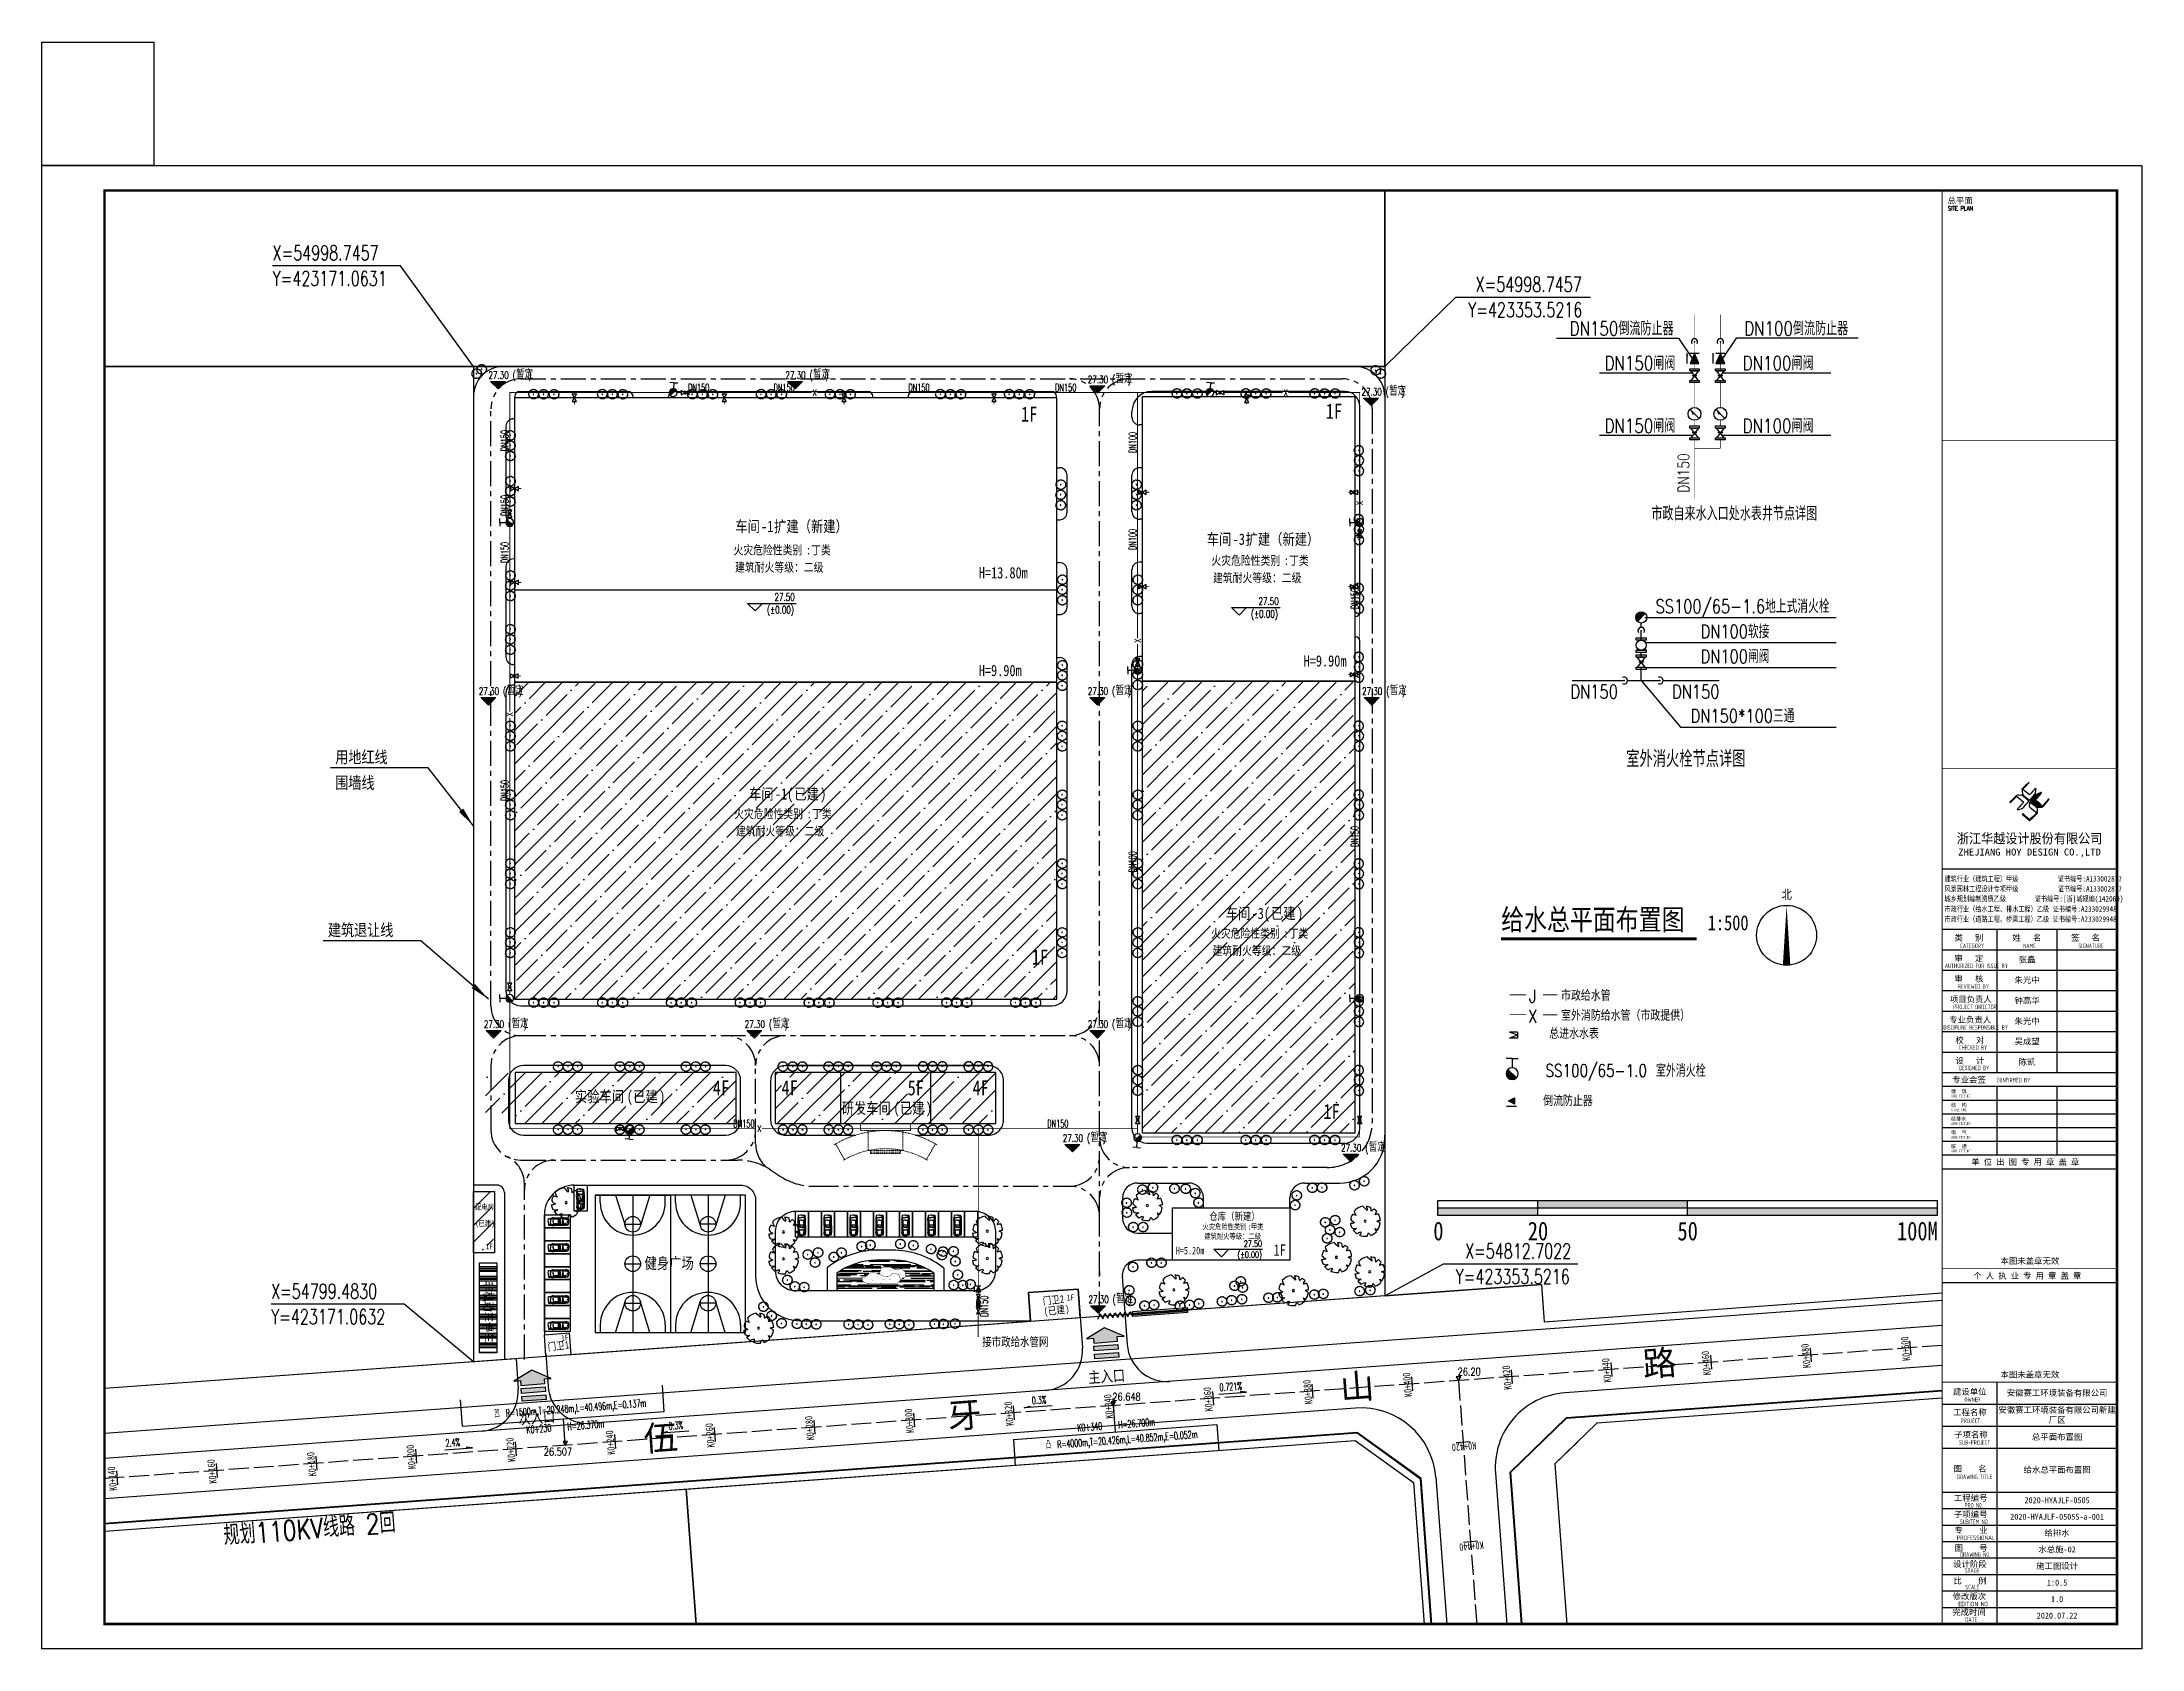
# Model space of a CAD drawing. Header units: millimetres. Extents: x 422266 to 846701, y 53777 to 109039.
# Drawn here: x 423084.7 to 423505.2, y 54742 to 55063.7 of the extents above; entities that cross this region are included whole.
import ezdxf
from ezdxf.enums import TextEntityAlignment as Align

# ---------------------------------------------------------------- set-up
doc = ezdxf.new("R2010")
doc.units = ezdxf.units.MM
for name, pattern in [('ACAD_ISO10W100', [18, 12, -3, 0, -3]), ('CENTERX2', [4, 2.5, -0.5, 0.5, -0.5]), ('CONTINOUS', [0]), ('DASHED', [15, 12, -3]), ('DASHED2', [0.375, 0.25, -0.125]), ('X3', [5, 4, -1])]:
    doc.linetypes.add(name, pattern=pattern)
for name, color, linetype in [('0 - 填充', 251, 'Continuous'), ('0 - 建筑控制线', 40, 'Continuous'), ('0 - 绿化2', 74, 'Continuous'), ('0 - 规划--用地红线', 6, 'Continuous'), ('0P-DIMENSION', 201, 'Continuous'), ('DIM_COOR', 171, 'Continuous'), ('DIM_ELEV', 171, 'Continuous'), ('DIM_LEAD', 171, 'Continuous'), ('DIM_SYMB', 171, 'Continuous'), ('DN_G', 4, 'Continuous'), ('EQ-室外', 32, 'Continuous'), ('EQUIP_消火栓', 7, 'Continuous'), ('GL_DIM', 3, 'Continuous'), ('LV', 8, 'Continuous'), ('lvhua', 7, 'Continuous'), ('PIPE-消防', 1, 'Continuous'), ('PIPE-给水', 3, 'Continuous'), ('PKNG-TSRP', 83, 'Continuous'), ('PUB_TEXT', 7, 'Continuous'), ('PUB_TITLE', 4, 'Continuous'), ('Road-zx', 6, 'Continuous'), ('TEXT_消防', 7, 'Continuous'), ('TK', 4, 'Continuous'), ('TREE', 3, 'Continuous'), ('TWT_TEXT', 7, 'Continuous'), ('VALVE_消防', 7, 'Continuous'), ('VALVE_给水', 7, 'Continuous'), ('WP_F', 1, 'Continuous'), ('WP_F_PJ', 7, 'Continuous'), ('WP_G', 6, 'Continuous'), ('WP_G_PJ', 7, 'Continuous'), ('围墙线', 32, 'Continuous'), ('建设布局', 7, 'Continuous'), ('景观设计-硬质', 128, 'Continuous'), ('给水', 3, 'Continuous'), ('规划110kV线路', 255, 'Continuous'), ('路名', 7, 'Continuous'), ('道路', 5, 'Continuous'), ('道路线', 140, 'Continuous'), ('道路网', 7, 'Continuous'), ('高程设计数据', 7, 'Continuous')]:
    doc.layers.add(name, color=color, linetype=linetype)
doc.layers.add('0 - 已设计道路边线', color=140, linetype='Continuous', lineweight=50)
doc.layers.add('04虚线', color=2, linetype='DASHED', lineweight=9)
doc.styles.add('-宋体', font='', dxfattribs={"width": 0.8})
doc.styles.add('_HZTXT', font='TXT', dxfattribs={"width": 0.8, "bigfont": 'HZTXT'})
doc.styles.add('_TCH_DIM', font='SIMPLEX', dxfattribs={"bigfont": 'GBCBIG'})
doc.styles.add('_TWT_DIM', font='SIMPLEX', dxfattribs={"width": 0.8, "height": 3.5, "bigfont": 'HZTXT'})
doc.styles.add('_TWT_PIPEDN', font='SIMPLEX', dxfattribs={"width": 0.8, "height": 3, "bigfont": 'HZTXT'})
doc.styles.add('_TWT_PIPETEXT', font='COMPLEX', dxfattribs={"width": 0.8, "height": 2.5, "bigfont": 'HZTXT'})
doc.styles.add('DIM_FONT', font='SIMPLEX', dxfattribs={"width": 0.7, "bigfont": 'GBCBIG'})
doc.styles.add('HT', font='simhei.ttf', dxfattribs={"width": 0.8})
doc.styles.add('HZ', font='rs.shx', dxfattribs={"width": 0.8, "bigfont": 'hztxt.shx'})
doc.styles.add('ROMANS', font='ROMANS.shx', dxfattribs={"width": 0.8})
doc.styles.get("Standard").update_dxf_attribs({"font": 'txt', "bigfont": 'gbcbig.shx'})
doc.styles.add('TSSD_REIN', font='tssdeng.shx', dxfattribs={"width": 0.7, "bigfont": 'tssdchn.shx'})
doc.styles.add('图签宋体', font='', dxfattribs={"height": 300})
doc.styles.add('图签黑体', font='simhei.ttf', dxfattribs={"height": 550})
doc.styles.add('等线体', font='simhei.ttf')
doc.styles.get('-宋体').set_extended_font_data('SimSun')
doc.styles.get('图签宋体').set_extended_font_data('NSimSun')
doc.linetypes.add('FENCELINE2', pattern='A,6.35,-2.54,[132,ltypeshp.shx,S=2.54,R=0,X=-2.54,Y=0],-2.54,25.4', length=36.83)
pattern_1 = [(45, (0, 0), (-3.367596045, 3.367596045), []), (45, (3.3676, 0), (-3.367596045, 3.367596045), [5.953125, -1.190625, 0, -1.190625])]

msp = doc.modelspace()

# ---------------------------------------------------------------- texts
at = {"layer": 'GL_DIM', "style": 'DIM_FONT', "width": 0.8}
for s, p in [('J', (423383.14, 54872.63)), ('X', (423383.14, 54868.63))]:
    msp.add_text(s, height=2.6, rotation=359.9478, dxfattribs=at).set_placement(p, align=Align.MIDDLE)
at = {"layer": 'PUB_TEXT'}
for s, height, style, width, p in [('X=54998.7457', 2.975, '_TCH_DIM', 0.705882, (423130.83, 55019.99)), ('Y=423171.0631', 2.975, '_TCH_DIM', 0.705882, (423130.83, 55014.88)), ('X=54998.7457', 2.975, '_TCH_DIM', 0.705882, (423371.73, 55013.69)), ('Y=423353.5216', 2.975, '_TCH_DIM', 0.705882, (423370.23, 55008.58)), ('27.30', 1.488, '_TCH_DIM', 0.705882, (423174.06, 54996.28)), ('(', 1.49, '_TCH_DIM', 0.705882, (423178.91, 54996.28)), (')', 1.49, '_TCH_DIM', 0.705882, (423182.06, 54996.28)), ('27.30', 1.488, '_TCH_DIM', 0.705882, (423233.51, 54996.28)), ('(', 1.49, '_TCH_DIM', 0.705882, (423238.36, 54996.28)), (')', 1.49, '_TCH_DIM', 0.705882, (423241.52, 54996.28)), ('27.30', 1.488, '_TCH_DIM', 0.705882, (423294.08, 54995.4)), ('(', 1.49, '_TCH_DIM', 0.705882, (423298.93, 54995.4)), (')', 1.49, '_TCH_DIM', 0.705882, (423302.09, 54995.4)), ('27.30', 1.488, '_TCH_DIM', 0.705882, (423348.88, 54992.94)), ('(', 1.49, '_TCH_DIM', 0.705882, (423353.73, 54992.94)), (')', 1.49, '_TCH_DIM', 0.705882, (423356.88, 54992.94)), ('1F', 3.004, 'HT', 0.8, (423280.7, 54987.7)), ('1F', 3.004, 'HT', 0.8, (423341.72, 54988.28)), ('车间', 2.253, 'HT', 0.8, (423223.49, 54965.6)), ('-1', 2.253, 'HT', 0.8, (423228.67, 54965.6)), ('扩建（新建）', 2.253, 'HT', 0.8, (423231.26, 54965.6)), ('车间', 2.253, 'HT', 0.8, (423317.89, 54963.04)), ('-3', 2.253, 'HT', 0.8, (423323.08, 54963.04)), ('扩建（新建）', 2.253, 'HT', 0.8, (423325.67, 54963.04)), ('H=13.80m', 2.253, 'HT', 0.8, (423272.25, 54956.32, 30.95)), ('(%%P0.00)', 1.488, '_TCH_DIM', 0.705882, (423229.84, 54949.3)), ('27.50', 1.488, '_TCH_DIM', 0.705882, (423231.34, 54951.84)), ('27.50', 1.488, '_TCH_DIM', 0.705882, (423328.25, 54950.99)), ('(%%P0.00)', 1.488, '_TCH_DIM', 0.705882, (423326.75, 54948.45)), ('H=9.90m', 2.253, 'HT', 0.8, (423272.25, 54936.75, 30.95)), ('H=9.90m', 2.253, 'HT', 0.8, (423337.29, 54938.67, 30.95)), ('27.30', 1.488, '_TCH_DIM', 0.705882, (423172.13, 54932.98)), ('(', 1.49, '_TCH_DIM', 0.705882, (423176.98, 54932.98)), (')', 1.49, '_TCH_DIM', 0.705882, (423180.14, 54932.98)), ('27.30', 1.488, '_TCH_DIM', 0.705882, (423294.08, 54932.98)), ('(', 1.49, '_TCH_DIM', 0.705882, (423298.93, 54932.98)), (')', 1.49, '_TCH_DIM', 0.705882, (423302.09, 54932.98)), ('27.30', 1.488, '_TCH_DIM', 0.705882, (423348.98, 54932.98)), ('(', 1.49, '_TCH_DIM', 0.705882, (423353.83, 54932.98)), (')', 1.49, '_TCH_DIM', 0.705882, (423356.99, 54932.98)), ('用地红线', 2.403, 'HT', 0.8, (423143.38, 54919.35)), ('围墙线', 2.403, 'HT', 0.8, (423143.38, 54914.2)), ('车间', 2.253, 'HT', 0.8, (423226.23, 54912.03)), ('-1(', 2.253, 'HT', 0.8, (423231.42, 54912.03)), ('已建', 2.253, 'HT', 0.8, (423235.31, 54912.03)), (')', 2.25, 'HT', 0.8, (423240.49, 54912.03)), ('北', 1.88, 'HT', 0.8, (423433, 54892.11)), ('车间', 2.253, 'HT', 0.8, (423321.69, 54888.12)), ('-3(', 2.253, 'HT', 0.8, (423326.87, 54888.12)), ('已建', 2.253, 'HT', 0.8, (423330.76, 54888.12)), (')', 2.25, 'HT', 0.8, (423335.95, 54888.12)), ('给水总平面布置图', 4.206, 'HT', 0.8, (423376.84, 54885.92, 30.36)), ('1:500', 3.004, 'HT', 0.8, (423418.21, 54885.87, 30.36)), ('建筑退让线', 2.403, 'HT', 0.8, (423141.91, 54884.73)), ('1F', 3.004, 'HT', 0.8, (423282.86, 54878.99)), ('27.30', 1.488, '_TCH_DIM', 0.705882, (423173.15, 54866.32)), ('(', 1.49, '_TCH_DIM', 0.705882, (423178, 54866.32)), (')', 1.49, '_TCH_DIM', 0.705882, (423181.15, 54866.32)), ('27.30', 1.488, '_TCH_DIM', 0.705882, (423225.37, 54866.32)), ('(', 1.49, '_TCH_DIM', 0.705882, (423230.22, 54866.32)), (')', 1.49, '_TCH_DIM', 0.705882, (423233.38, 54866.32)), ('27.30', 1.488, '_TCH_DIM', 0.705882, (423294.08, 54866.32)), ('(', 1.49, '_TCH_DIM', 0.705882, (423298.93, 54866.32)), (')', 1.49, '_TCH_DIM', 0.705882, (423302.09, 54866.32)), ('4F', 3.004, 'HT', 0.8, (423218.99, 54852.82)), ('4F', 3.004, 'HT', 0.8, (423232.74, 54852.82)), ('5F', 3.004, 'HT', 0.8, (423257.99, 54852.82)), ('4F', 3.004, 'HT', 0.8, (423270.99, 54852.82)), ('实验车间', 2.253, 'HT', 0.8, (423191.38, 54851.46)), ('(', 2.25, 'HT', 0.8, (423201.75, 54851.46)), ('已建', 2.253, 'HT', 0.8, (423203.04, 54851.46)), (')', 2.25, 'HT', 0.8, (423208.23, 54851.46)), ('研发车间', 2.253, 'HT', 0.8, (423244.79, 54849.14)), ('(', 2.25, 'HT', 0.8, (423255.16, 54849.14)), ('已建', 2.253, 'HT', 0.8, (423256.46, 54849.14)), (')', 2.25, 'HT', 0.8, (423261.64, 54849.14)), ('1F', 3.004, 'HT', 0.8, (423341.25, 54848.1)), ('27.30', 1.488, '_TCH_DIM', 0.705882, (423289.06, 54843.51)), ('(', 1.49, '_TCH_DIM', 0.705882, (423293.91, 54843.51)), (')', 1.49, '_TCH_DIM', 0.705882, (423297.07, 54843.51)), ('27.30', 1.488, '_TCH_DIM', 0.705882, (423344.78, 54841.55)), ('(', 1.49, '_TCH_DIM', 0.705882, (423349.63, 54841.55)), (')', 1.49, '_TCH_DIM', 0.705882, (423352.78, 54841.55)), ('配电房', 1.127, 'HT', 0.8, (423171.42, 54829.92)), ('仓库（新建）', 1.502, 'HT', 0.8, (423318.4, 54827.86)), ('(', 1.13, 'HT', 0.8, (423171.41, 54826.61)), ('已建', 1.127, 'HT', 0.8, (423172.06, 54826.61)), (')', 1.13, 'HT', 0.8, (423174.65, 54826.61)), ('1F', 1.127, 'HT', 0.8, (423173.52, 54822.01)), ('健身广场', 2.253, 'HT', 0.8, (423205.33, 54818.09)), ('H=5.20m', 1.502, 'HT', 0.8, (423311.68, 54820.99, -1.05)), ('(%%P0.00)', 1.275, '_TCH_DIM', 0.705882, (423324.05, 54820.3)), ('27.50', 1.275, '_TCH_DIM', 0.705882, (423325.31, 54822.47)), ('1F', 2.253, 'HT', 0.8, (423331.27, 54820.72)), ('X=54812.7022', 2.975, '_TCH_DIM', 0.705882, (423369.62, 54820.17)), ('Y=423353.5216', 2.975, '_TCH_DIM', 0.705882, (423367.72, 54815.06)), ('X=54799.4830', 2.975, '_TCH_DIM', 0.705882, (423130.53, 54812.11)), ('27.30', 1.488, '_TCH_DIM', 0.705882, (423294.2, 54811.23)), ('(', 1.49, '_TCH_DIM', 0.705882, (423299.05, 54811.23)), (')', 1.49, '_TCH_DIM', 0.705882, (423302.21, 54811.23)), ('Y=423171.0632', 2.975, '_TCH_DIM', 0.705882, (423130.53, 54807.01))]:
    msp.add_text(s, height=height, dxfattribs=dict(at, style=style, width=width)).set_placement(p)
at = {"layer": 'PUB_TEXT', "style": '_TCH_DIM'}
for p in [(423179.61, 54996.28), (423239.06, 54996.28), (423299.63, 54995.4), (423354.43, 54992.94), (423177.68, 54932.98), (423299.63, 54932.98), (423354.53, 54932.98), (423178.7, 54866.32), (423230.92, 54866.32), (423299.63, 54866.32), (423294.61, 54843.51), (423350.33, 54841.55), (423299.75, 54811.23)]:
    msp.add_text('暂定', height=1.688, dxfattribs=at).set_placement(p)
at = {"layer": 'PUB_TEXT', "color": 6, "style": 'HT', "width": 0.8}
for s, height, p in [('火灾危险性类别', 1.803, (423223.12, 54961.11)), ('建筑耐火等级：二级', 1.803, (423223.44, 54957.65)), (':', 1.8, (423237.64, 54961.11)), ('丁类', 1.803, (423238.67, 54961.11)), ('火灾危险性类别', 1.803, (423318.83, 54959.01)), (':', 1.8, (423333.35, 54959.01)), ('丁类', 1.803, (423334.38, 54959.01)), ('建筑耐火等级：二级', 1.803, (423319.15, 54955.55)), ('火灾危险性类别', 1.803, (423223.28, 54908.29)), (':', 1.8, (423237.8, 54908.29)), ('丁类', 1.803, (423238.84, 54908.29)), ('建筑耐火等级：二级', 1.803, (423223.61, 54904.83)), ('火灾危险性类别', 1.803, (423318.74, 54884.37)), (':', 1.8, (423333.26, 54884.37)), ('丁类', 1.803, (423334.29, 54884.37)), ('建筑耐火等级：二级', 1.803, (423319.06, 54880.91)), ('火灾危险性类别', 1.127, (423317.02, 54825.95)), ('建筑耐火等级：二级', 1.127, (423317.4, 54824.05)), (':', 1.13, (423326.09, 54825.95)), ('甲类', 1.127, (423326.74, 54825.95))]:
    msp.add_text(s, height=height, dxfattribs=at).set_placement(p)
at = {"layer": 'PUB_TEXT', "width": 0.8}
for s, height, rotation, style, p in [('SS100/65-1.0 室外消火栓', 2.4923, 359.9478, '_HZTXT', (423385.71, 54856.54)), ('非机动车停车', 1.878, 270, 'HT', (423173.12, 54815.64)), ('门卫', 1.502, 6.5307, 'HT', (423285.15, 54810.86)), ('2', 1.5, 6.5307, 'HT', (423288.58, 54811.25)), ('1F', 1.127, 6.5307, 'HT', (423289.92, 54811.7)), ('(', 1.5, 6.5307, 'HT', (423285.35, 54808.76)), ('已建', 1.502, 6.5307, 'HT', (423286.21, 54808.85)), (')', 1.5, 6.5307, 'HT', (423289.64, 54809.25)), ('1F', 1.127, 6.5307, 'HT', (423188.67, 54803.67)), ('门卫', 1.502, 6.5307, 'HT', (423186.02, 54801.67)), ('1', 1.5, 6.5307, 'HT', (423189.45, 54802.07)), ('主入口', 2.253, 3.8049, 'HT', (423294.24, 54795.2)), ('次入口', 2.253, 3.8049, 'HT', (423180.13, 54786.96))]:
    msp.add_text(s, height=height, rotation=rotation, dxfattribs=dict(at, style=style)).set_placement(p)
at = {"layer": 'TEXT_消防', "linetype": 'Continuous', "style": '_TWT_PIPEDN', "width": 0.64}
for p in [(423214.04, 54993.76), (423231.15, 54993.76), (423258.15, 54993.76), (423287.53, 54993.76), (423223.11, 54846.4), (423285.96, 54846.4)]:
    msp.add_text('DN150', height=1.5, dxfattribs=at).set_placement(p)
at = {"layer": 'TEXT_消防', "style": '_TWT_PIPETEXT', "width": 0.64}
for p in [(423238.95, 54992.88), (423333.31, 54992.88), (423227.89, 54845.52)]:
    msp.add_text('X', height=1.25, dxfattribs=at).set_placement(p)
at = {"layer": 'TEXT_消防', "linetype": 'Continuous', "style": '_TWT_PIPEDN', "width": 0.64}
for s, p in [('DN150', (423178.07, 54981.78)), ('DN100', (423303.79, 54981.41)), ('DN150', (423178.07, 54968.78)), ('DN100', (423303.79, 54961.99)), ('DN150', (423178.07, 54959.38)), ('DN150', (423348.27, 54950.17)), ('DN150', (423178.07, 54911.74)), ('DN150', (423348.27, 54902.53)), ('DN100', (423303.79, 54897.45)), ('DN150', (423274.09, 54808.47))]:
    msp.add_text(s, height=1.5, rotation=90, dxfattribs=at).set_placement(p)
at = {"layer": 'TEXT_消防', "style": '_TWT_PIPETEXT', "width": 0.64}
for p in [(423349.15, 54970.99), (423304.67, 54943.41), (423178.95, 54928.68)]:
    msp.add_text('X', height=1.25, rotation=90, dxfattribs=at).set_placement(p)
at = {"layer": 'TWT_TEXT', "style": '_HZTXT', "width": 0.8}
for s, p in [('市政给水管', (423388.83, 54871.74)), ('室外消防给水管（市政提供）', (423388.83, 54867.74)), (' 总进水水表 ', (423384.93, 54864.12)), ('倒流防止器', (423385.24, 54850.65))]:
    msp.add_text(s, height=2.16, dxfattribs=at).set_placement(p)
at = {"layer": 'TWT_TEXT', "color": 3, "style": '_TWT_PIPEDN', "width": 0.8}
msp.add_text('接市政给水管网', height=1.75, dxfattribs=at).set_placement((423272.95, 54802.44))
at = {"layer": '规划110kV线路', "color": 4, "linetype": 'Continuous', "style": 'HZ', "width": 0.8}
msp.add_text('规划110KV线路 2回', height=4, rotation=4.4045, dxfattribs=at).set_placement((423121.17, 54762.71, -3.14))
at = {"layer": '路名', "color": 6, "linetype": 'Continuous', "style": '等线体'}
for s, p in [('路', (423405.35, 54796.48, -26.29)), ('山', (423344.77, 54791.81, -26.29)), ('牙', (423266.16, 54786.06, -26.29)), ('伍', (423205.32, 54781.51, -26.29))]:
    msp.add_text(s, height=5, rotation=4.1439, dxfattribs=at).set_placement(p)
at = {"layer": '道路网', "color": 141, "linetype": 'Continuous', "style": '等线体', "width": 0.8}
for s, rotation, p in [('K0+500', 95.199, (423458.76, 54799.72)), ('K0+440', 95.199, (423398.92, 54795.39)), ('K0+460', 95.199, (423418.86, 54796.83)), ('K0+480', 95.199, (423438.81, 54798.28)), ('K0+380', 95.199, (423339.07, 54791.05)), ('K0+400', 95.199, (423359.02, 54792.5)), ('K0+420', 95.199, (423378.97, 54793.94)), ('K0+320', 95.199, (423279.23, 54786.71)), ('K0+340', 95.199, (423299.18, 54788.16)), ('K0+360', 95.199, (423319.13, 54789.6)), ('K0+260', 95.199, (423219.39, 54782.38)), ('K0+280', 95.199, (423239.33, 54783.82)), ('K0+300', 95.199, (423259.28, 54785.27)), ('K0+200', 95.199, (423159.54, 54778.04)), ('K0+220', 95.199, (423179.49, 54779.49)), ('K0+240', 95.199, (423199.44, 54780.93)), ('K0+420', 185.3333, (423371.77, 54783.46)), ('K0+160', 95.199, (423119.65, 54775.15)), ('K0+180', 95.199, (423139.6, 54776.6)), ('K0+140', 95.199, (423099.7, 54773.71)), ('K0+440', 185.3333, (423373.26, 54763.52))]:
    msp.add_text(s, height=1.5, rotation=rotation, dxfattribs=at).set_placement(p)
at = {"layer": '高程设计数据', "color": 1, "linetype": 'Continuous', "style": 'HZ'}
for s, rotation, width, p in [('26.20', 0.1889, 0.8, (423368.13, 54796.74)), ('凹  R=1500m,T=20.248m,L=40.496m,E=0.137m', 4.2177, 0.5, (423175.34, 54788.26)), ('0.3%', 4.1938, 0.5, (423282.92, 54790.96)), ('26.648', 0.1889, 0.8, (423299, 54791.73)), ('0.721%', 4.1938, 0.5, (423320.51, 54793.59)), ('H=26.370m', 4.7691, 0.5, (423189.92, 54785.74)), ('0.3%', 4.1938, 0.5, (423210.19, 54785.86)), ('K0+340', 4.7691, 0.5, (423292.03, 54785.48)), ('H=26.700m', 4.7691, 0.5, (423300.22, 54786.11)), ('2.4%', 4.1938, 0.5, (423165.52, 54782.45)), ('K0+230', 4.7691, 0.5, (423181.73, 54785.11)), ('凸  R=4000m,T=20.426m,L=40.852m,E=0.052m', 4.2177, 0.5, (423285.74, 54782.01)), ('26.507', 0.1889, 0.8, (423185.15, 54780.72))]:
    msp.add_text(s, height=1.5, rotation=rotation, dxfattribs=dict(at, width=width)).set_placement(p)

# ---------------------------------------------------------------- blocks, each defined once
blk = doc.blocks.new('A$C37C4632B')
at = {"layer": 'lvhua', "const_width": 200}
for points in [[(4391, 22560), (3229, 20511), (2085, 18543), (3038, 15940), (5263, 11751), (5516, 9084), (3991, 6862), (5071, 3688), (8503, 2990), (10092, 5529), (8884, 14036), (8250, 21590), (6655, 24272), (4382, 24133), (4391, 22560)], [(3796, 14513), (103, 12840), (349, 8217), (2278, 5166), (2117, 1955), (4079, 101), (6939, 188), (7983, 3239)]]:
    blk.add_lwpolyline(points, dxfattribs=at)
at = {"layer": 'lvhua', "color": 8, "const_width": 50}
for points in [[(4516, 22412), (5873, 20804), (6778, 18042)], [(5095, 3841), (7281, 6577), (6929, 12504), (4818, 17074)], [(2278, 5166), (2559, 8577), (1905, 10686)]]:
    blk.add_lwpolyline(points, dxfattribs=at)
blk = doc.blocks.new('cp')
blk.add_line((49359.91, 21065.08), (49359.91, 21065.08))
at = {"layer": '围墙线', "linetype": 'Continuous'}
for p, q in [((49359.91, 21072.08), (49358.91, 21071.58)), ((49358.91, 21071.58), (49359.91, 21071.08)), ((49359.91, 21071.08), (49358.91, 21070.58)), ((49358.91, 21070.58), (49359.91, 21070.08)), ((49359.91, 21070.08), (49358.91, 21069.58)), ((49358.91, 21069.58), (49359.91, 21069.08)), ((49359.91, 21069.08), (49358.91, 21068.58)), ((49359.91, 21069.08), (49358.91, 21068.58)), ((49358.91, 21068.58), (49359.91, 21068.08)), ((49358.91, 21068.58), (49359.91, 21068.08)), ((49359.91, 21068.08), (49358.91, 21067.58)), ((49358.91, 21067.58), (49359.91, 21067.08)), ((49359.91, 21067.08), (49358.91, 21066.58)), ((49358.91, 21066.58), (49359.91, 21066.08)), ((49359.91, 21066.08), (49358.91, 21065.58)), ((49358.91, 21065.58), (49359.91, 21065.08)), ((49359.91, 21065.08), (49358.91, 21065.08)), ((49358.91, 21065.08), (49358.91, 21054.08)), ((49359.26, 21065.08), (49359.26, 21054.08)), ((49359.56, 21065.08), (49359.56, 21054.08)), ((49359.91, 21054.08), (49359.91, 21065.08)), ((49358.91, 21054.08), (49359.91, 21054.08))]:
    blk.add_line(p, q, dxfattribs=at)
blk = doc.blocks.new('JTTT')
h = blk.add_hatch(color=1)
h.paths.add_polyline_path([(-3, -2.4), (-3, -3.6), (3, -3.6), (3, -2.4), (4.7, -2.4), (0, 0), (-4.7, -2.4)])
h.paths.add_polyline_path([(3, -5.6), (-3, -5.6), (-3, -4.4), (3, -4.4)])
h.paths.add_polyline_path([(3, -7.6), (-3, -7.6), (-3, -6.4), (3, -6.4)])
blk.add_lwpolyline([(-3, -2.4), (-3, -3.6), (3, -3.6), (3, -2.4), (4.7, -2.4), (0, 0), (-4.7, -2.4), (-3, -2.4)])
for points in [[(3, -5.6), (-3, -5.6), (-3, -4.4), (3, -4.4)], [(3, -7.6), (-3, -7.6), (-3, -6.4), (3, -6.4)]]:
    blk.add_lwpolyline(points, close=True)
blk = doc.blocks.new('$plan$00003853')
at = {"layer": '0 - 绿化2', "color": 8}
blk.add_lwpolyline([(227, 1020, -0.0647787), (482, 928, -0.1405018), (396, 691, 0.0226934), (675, 782, -0.0794517), (887, 533, 0.1678905), (592, 468, 0.0273152), (999, 345, -0.1722772), (998, -362, -0.0667229), (654, -389, -0.0623047), (849, -572, -0.091342), (592, -836, -0.1434388), (285, -705, 0.2132934), (366, -986, -0.068191), (89, -1047, -0.2787536), (-132, -757, 0.2212102), (-146, -1029, -0.0810685), (-464, -929, 0.0348218), (-501, -626, 0.431768), (-644, -818, -0.134445), (-967, -375, -0.0548289), (-808, -178, 0.035323), (-1051, -141, -0.1158472), (-1001, 342), (-767, 368), (-931, 457, -0.1207895), (-611, 836, -0.1929538), (-378, 705, 0.2486704), (-432, 953, -0.109754), (15, 1047, -0.045563), (77, 823, 0.1661264)], format="xyb", close=True, dxfattribs=at)
blk.add_circle((13, -7), 75.6, dxfattribs=at)
blk = doc.blocks.new('BRANCHD', base_point=(0.5, 0.5))
for p, q in [((0.95, 0.74), (0.93, 0.75)), ((0.96, 0.69), (0.95, 0.74)), ((0.97, 0.69), (0.96, 0.69)), ((0.99, 0.67), (0.97, 0.69)), ((0.97, 0.59), (0.99, 0.59)), ((0.97, 0.57), (0.97, 0.59)), ((1.01, 0.55), (0.97, 0.57)), ((0.98, 0.65), (0.99, 0.67)), ((1, 0.62), (0.98, 0.65)), ((0.99, 0.59), (1, 0.62)), ((1, 0.5), (1.01, 0.52)), ((1.01, 0.52), (1.01, 0.55))]:
    blk.add_line(p, q)
blk = doc.blocks.new('M_F16')
at = {"xscale": 1016, "yscale": 1016, "zscale": 1016}
for rotation in [150, 180, 120, 90, 59.99999999999999, 30, 330.0000000000001, 210, 240, 270, 300.0000000000001]:
    blk.add_blockref('BRANCHD', (3, 9), dxfattribs=dict(at, rotation=rotation))
blk.add_blockref('BRANCHD', (3, 9), dxfattribs=at)
at = {"width": 0.8, "flags": 9}
for tag in ['YSIZE', 'XSIZE']:
    blk.add_attdef(tag, (0, 0), '', height=0.2, dxfattribs=at)
blk = doc.blocks.new('SHU1')
at = {"layer": 'LV', "color": 8}
for radius in [137, 92.1]:
    blk.add_circle((214, 644), radius, dxfattribs=at)
at = {"layer": 'LV', "color": 8, "xscale": 4.5, "yscale": 4.5, "zscale": 4.5}
blk.add_blockref('M_F16', (267, 678), dxfattribs=at)
blk = doc.blocks.new('A$C7F6F64A1')
h = blk.add_hatch(color=256)
h.paths.add_polyline_path([(20.95, 7.35), (0.95, 7.35), (0.95, 5.85), (20.95, 5.85)])
h.paths.add_polyline_path([(50.95, 8.85), (20.95, 8.85), (20.95, 7.35), (50.95, 7.35)])
h.paths.add_polyline_path([(100.95, 7.35), (50.95, 7.35), (50.95, 5.85), (100.95, 5.85)])
for p, q in [((0.95, 5.85), (0.95, 8.85)), ((20.95, 5.85), (20.95, 8.85)), ((50.95, 5.85), (50.95, 8.85)), ((0.95, 7.35), (100.95, 7.35))]:
    blk.add_line(p, q)
blk.add_lwpolyline([(0.95, 8.85), (100.95, 8.85), (100.95, 5.85), (0.95, 5.85)], close=True)
at = {"layer": 'PUB_TEXT', "style": 'HT', "width": 0.8}
for s, height, p in [('0', 3.76, (0.04, 0.85)), ('20', 3.755, (18.96, 0.85)), ('50', 3.755, (48.93, 0.85)), ('100M', 3.755, (92.89, 0.85))]:
    blk.add_text(s, height=height, dxfattribs=at).set_placement(p)
blk = doc.blocks.new('$plan$00001328')
at = {"layer": '道路线', "color": 8}
for p, q in [((-2279, 116), (-2219, 807)), ((-2254, 116), (-2194, 806)), ((-2219, 807), (-1493, 889)), ((-1551, 693), (-2199, 695)), ((-1707, 230), (-1717, -16)), ((-1667, 459), (-1707, 230)), ((-1551, 693), (-1667, 459)), ((-1508, 707), (-1562, 671)), ((-1493, 889), (-1285, 919)), ((-979, 619), (-1374, 729)), ((-1053, 923), (-878, 906)), ((-1023, 812), (1078, 831)), ((-582, 620), (-1023, 812)), ((-1019, -34), (-1015, 284)), ((-1015, 284), (-979, 619)), ((626, 562), (-988, 538)), ((-878, 906), (1645, 899)), ((6, 627), (-582, 620)), ((-21, 822), (6, 627)), ((116, 823), (74, 627)), ((623, 633), (74, 627)), ((223, 404), (223, -456)), ((586, 444), (263, 444)), ((1224, 895), (623, 633)), ((1249, 767), (626, 562)), ((626, -456), (626, 404)), ((810, 258), (722, 594)), ((822, -38), (810, 258)), ((1370, 583), (1207, 751)), ((2643, 745), (1249, 767)), ((2844, 342), (1302, 653)), ((1448, 334), (1370, 583)), ((1469, -41), (1448, 334)), ((1645, 899), (2034, 915)), ((2034, 915), (2086, 904)), ((2427, 855), (2086, 904)), ((2367, 864), (2369, 870)), ((2369, 870), (2650, 842)), ((2604, 806), (2427, 855)), ((2787, 351), (2640, 772)), ((2720, 782), (2894, 148)), ((2762, 16), (2740, 362)), ((2816, 347), (2866, 112)), ((-2279, -163), (-2219, -855)), ((-2254, -163), (-2194, -854)), ((-2219, -855), (-1493, -937)), ((-1551, -741), (-2199, -743)), ((-1706, -277), (-1717, -32)), ((-1667, -507), (-1707, -277)), ((-1551, -741), (-1667, -507)), ((-1508, -755), (-1562, -719)), ((-1493, -937), (-1285, -966)), ((-1374, -776), (-1374, -777)), ((-979, -667), (-1371, -776)), ((-1053, -971), (-878, -954)), ((-582, -668), (-1023, -860)), ((-1023, -860), (1078, -879)), ((-1019, -14), (-1015, -332)), ((-1015, -332), (-979, -667)), ((626, -610), (-988, -585)), ((-878, -954), (1645, -947)), ((8, -674), (-582, -668)), ((-17, -869), (8, -674)), ((623, -681), (73, -675)), ((111, -870), (73, -675)), ((263, -496), (586, -496)), ((1224, -943), (623, -681)), ((1249, -815), (626, -610)), ((810, -306), (722, -641)), ((822, -10), (810, -306)), ((1370, -631), (1207, -799)), ((2643, -793), (1249, -815)), ((2844, -390), (1302, -701)), ((1448, -382), (1370, -630)), ((1469, -7), (1448, -382)), ((1645, -947), (2034, -963)), ((2034, -963), (2086, -952)), ((2427, -903), (2086, -952)), ((2367, -911), (2369, -918)), ((2369, -918), (2650, -889)), ((2604, -854), (2427, -903)), ((2787, -399), (2640, -820)), ((2720, -830), (2894, -195)), ((2762, -64), (2740, -410)), ((2816, -395), (2866, -160))]:
    blk.add_line(p, q, dxfattribs=at)
blk.add_circle((2608, -21), 62.7, dxfattribs=at)
for centre, radius, start, end in [((-665, -24), 1620, 175.05924, 184.94076), ((-640, -24), 1620, 175.05924, 184.94076), ((-1418, 573), 162, 74.46936, 123.73593), ((-1148, -44), 972, 84.37428, 98.07159), ((263, 404), 40, 90, 180), ((586, 404), 40, 0, 90), ((-191, -40), 1591, 331.45596, 29.52266), ((2589, 754), 54, 19.21062, 74.51383), ((2642, 761), 81, 15.33853, 84.1898), ((2115, -24), 648, 356.47351, 3.52649), ((2233, -24), 648, 347.90524, 12.09476), ((2269, -24), 648, 344.66147, 15.33853), ((-1418, -621), 162, 236.26405, 286.81983), ((-1148, -4), 972, 261.92841, 275.62572), ((263, -456), 40, 180, 270), ((586, -456), 40, 270, 0), ((2589, -802), 54, 285.48617, 340.78938), ((2642, -809), 81, 275.8102, 344.66147)]:
    blk.add_arc(centre, radius, start, end, dxfattribs=at)
blk = doc.blocks.new('$JIEG1')
at = {"color": 0, "linetype": 'Continuous'}
blk.add_arc((0, 0), 0.5, 59.6885, 300.3115, dxfattribs=at)
at = {"color": 0}
blk.add_point((0, 0), dxfattribs=at)
blk = doc.blocks.new('$FL')
for p, q in [((-0.5, -0.5), (-0.5, 0.5)), ((-0.5, 0.5), (0.5, 0.5)), ((0.5, 0.5), (0.5, -0.5)), ((0.5, -0.5), (-0.5, -0.5))]:
    blk.add_line(p, q)
blk = doc.blocks.new('$VA028_1')
for p, q in [((-0.49, -0.52), (-0.49, 0.48)), ((0.5, -0.52), (0.5, 0.48))]:
    blk.add_line(p, q)
blk.add_circle((0, 0), 0.5)
at = {"style": 'HZ', "width": 0.7, "flags": 1}
for tag in ['UNIT', 'WHAT', 'SPEC']:
    blk.add_attdef(tag, (0, 0), '', height=0.001, dxfattribs=at)
blk = doc.blocks.new('$VA003_1')
blk.add_line((0, -0.26), (0, 0.26))
blk.add_lwpolyline([(-0.5, 0.4), (-0.5, -0.4), (0.5, 0.4), (0.5, -0.4)], close=True)
at = {"width": 0.7, "flags": 1}
for tag in ['UNIT', 'WHAT', 'SPEC']:
    blk.add_attdef(tag, (0, 0), '', height=0.001, dxfattribs=at)
blk = doc.blocks.new('$QC001_2')
blk.add_line((-141, 59), (141, 341))
at = {"const_width": 200}
blk.add_lwpolyline([(71, 271, 0.668179), (-100, 200, 0.198912), (-71, 129, 1)], format="xyb", dxfattribs=at)
blk.add_circle((0, 200), 200)
at = {"style": 'HZ', "flags": 1}
for tag in ['UNIT', 'WHAT', 'SPEC']:
    blk.add_attdef(tag, (0, 0), '', height=0.0008, dxfattribs=at)
blk = doc.blocks.new('13124')
at = {"layer": 'DN_G', "elevation": 207178.02}
for points in [[(441606.53, 3384330.34), (441614.84, 3384330.34), (441650.9, 3384330.34)], [(441606.53, 3384324.5), (441614.84, 3384324.5), (441650.9, 3384324.5)], [(441605.73, 3384315.73), (441614.84, 3384304.94), (441650.9, 3384304.94)], [(441606.53, 3384318.73), (441614.84, 3384318.73), (441650.9, 3384318.73)]]:
    blk.add_lwpolyline(points, dxfattribs=at)
at = {"layer": 'WP_G'}
for p, q in [((441605.73, 3384328.05, 207178.02), (441605.73, 3384329.04, 207178.02)), ((441605.73, 3384325.09, 207178.02), (441605.73, 3384327.27, 207178.02)), ((441605.73, 3384321.13, 207178.02), (441605.73, 3384322.23, 207178.02)), ((441589.72, 3384315.73, 207178.02), (441601.76, 3384315.73, 207178.02)), ((441602.54, 3384315.73, 207178.02), (441605.73, 3384315.73, 207178.02)), ((441605.73, 3384315.73, 207178.02), (441605.73, 3384318.8, 207178.02)), ((441605.73, 3384315.73, 207178.02), (441610.02, 3384315.73, 207178.02)), ((441610.8, 3384315.73, 207178.02), (441623.77, 3384315.73, 207178.02))]:
    blk.add_line(p, q, dxfattribs=at)
at = {"layer": 'WP_F_PJ', "xscale": 0.006481481567844749, "yscale": 0.006481481567844749, "zscale": 0.006481481567844749}
blk.add_blockref('$QC001_2', (441605.73, 3384329.04, 207178.02), dxfattribs=at)
at = {"layer": 'WP_G', "color": 7}
for p, xscale, yscale, zscale, rotation in [((441605.73, 3384327.27, 207178.02), 1.555555555852233, 1.555555555852233, 1.555555555852233, 270), ((441601.76, 3384315.73, 207178.02), 1.555555555518642, 1.555555555518642, 1.555555555518642, 180), ((441610.02, 3384315.73, 207178.02), 1.555555555518642, 1.555555555518642, 1.555555555518642, 180)]:
    blk.add_blockref('$JIEG1', p, dxfattribs=dict(at, xscale=xscale, yscale=yscale, zscale=zscale, rotation=rotation))
at = {"layer": 'WP_G_PJ', "yscale": 2.333333333333345}
for name, p, xscale, zscale, rotation in [('$FL', (441605.73, 3384325.34, 207178.02), 0.5185185192108155, 0.5185185192108155, 90), ('$VA028_1', (441605.73, 3384323.92, 207178.02), 2.333333333333345, 2.333333333333345, 90), ('$FL', (441605.73, 3384322.49, 207178.02), 0.5185185192108155, 0.5185185192108155, 270), ('$FL', (441605.73, 3384321.39, 207178.02), 0.5185185192108155, 0.5185185192108155, 90), ('$VA003_1', (441605.73, 3384319.97, 207178.02), 2.333333333333345, 2.333333333333345, 90), ('$FL', (441605.73, 3384318.54, 207178.02), 0.5185185192108155, 0.5185185192108155, 270)]:
    blk.add_blockref(name, p, dxfattribs=dict(at, xscale=xscale, zscale=zscale, rotation=rotation))
at = {"layer": 'DN_G', "style": '_HZTXT', "width": 0.8}
for s, height, p in [('SS100/65-1.6地上式消火栓', 3.1111, (441629.2, 3384331.37, 207178.02)), ('DN100软接', 3.111, (441627.44, 3384325.53, 207178.02)), ('DN100闸阀', 3.111, (441627.44, 3384319.76, 207178.02)), ('DN150*100三通', 3.1111, (441629.2, 3384305.98, 207178.02))]:
    blk.add_text(s, height=height, dxfattribs=at).set_placement(p, align=Align.CENTER)
for p in [(441594.81, 3384313.14, 207178.02), (441618.36, 3384313.14, 207178.02)]:
    blk.add_text('DN150', height=3.111, dxfattribs=at).set_placement(p, align=Align.MIDDLE)
at = {"layer": 'TWT_TEXT', "linetype": 'Continuous', "style": '_TWT_DIM', "width": 0.8}
blk.add_text('室外消火栓节点详图', height=3.84, dxfattribs=at).set_placement((441602.24, 3384295.65, 207385.41))
blk = doc.blocks.new('$QC035_1')
blk.add_line((-93, -93), (93, 93))
blk.add_lwpolyline([(93, 93, 0, 50, 0), (-13, 22, 50, 50, 0)], format="xyseb")
blk.add_circle((0, 0), 150)
at = {"style": 'HZ', "flags": 1}
for tag in ['UNIT', 'WHAT', 'SPEC']:
    blk.add_attdef(tag, (0, 0), '', height=0.001, dxfattribs=at)
blk = doc.blocks.new('$VALVE$00000656')
for p, q in [((-113, 110), (-113, -100)), ((118, -164), (-119, -164))]:
    blk.add_line(p, q)
blk.add_lwpolyline([(119, 5, 203, 0, 0), (-113, 5, 0, 0, 0)], format="xyseb")
blk.add_lwpolyline([(119, 107), (-113, 5), (119, -97)], close=True)
for p in [(-113, 5), (119, 5)]:
    blk.add_point(p)
blk.add_solid([(-44, -164), (-44, -139), (-119, -164)])
blk = doc.blocks.new('131445')
at = {"linetype": 'Continuous', "ltscale": 2000}
for p, q in [((441693.64, 3384340.15, 207178.02), (441697.44, 3384334.55)), ((441709.65, 3384340.15, 207178.02), (441705.85, 3384334.55))]:
    blk.add_line(p, q, dxfattribs=at)
at = {"layer": 'DN_G', "elevation": 207178.02}
for points in [[(441659.71, 3384340.15), (441693.64, 3384340.15)], [(441743.59, 3384340.15), (441709.65, 3384340.15)], [(441697.51, 3384330.5), (441671.63, 3384330.5)], [(441735.96, 3384330.5), (441705.85, 3384330.5)], [(441697.51, 3384313.17), (441671.63, 3384313.17)], [(441735.96, 3384313.17), (441705.79, 3384313.17)]]:
    blk.add_lwpolyline(points, dxfattribs=at)
at = {"layer": 'PIPE-消防', "linetype": 'Continuous', "ltscale": 10, "const_width": 0.175}
for points in [[(441698.05, 3384340.04), (441698.05, 3384346.73)], [(441705.24, 3384340.04), (441705.24, 3384346.73)], [(441698.05, 3384336.01), (441698.05, 3384339.15)], [(441705.24, 3384331.08), (441705.24, 3384339.15)], [(441698.05, 3384331.08), (441698.05, 3384333.16)], [(441698.05, 3384320.92), (441698.05, 3384328.41)], [(441705.24, 3384320.92), (441705.24, 3384328.41)], [(441698.05, 3384315.77), (441698.05, 3384317.37)], [(441705.24, 3384315.77), (441705.24, 3384317.37)], [(441698.05, 3384295.62), (441698.05, 3384311.92)], [(441705.24, 3384309.55), (441698.05, 3384309.55)], [(441705.24, 3384309.55), (441705.24, 3384311.92)]]:
    blk.add_lwpolyline(points, dxfattribs=at)
at = {"layer": 'VALVE_消防', "linetype": 'Continuous', "xscale": 0.012, "yscale": 0.012, "zscale": 0.012, "rotation": 270}
for p in [(441697.99, 3384334.58), (441705.18, 3384334.58)]:
    blk.add_blockref('$VALVE$00000656', p, dxfattribs=at)
at = {"layer": 'WP_F', "color": 7, "xscale": 1.777777778116862, "yscale": 1.777777778116862, "zscale": 1.777777778116862, "rotation": 270}
for p in [(441698.05, 3384339.15, 207178.02), (441705.24, 3384339.15, 207178.02)]:
    blk.add_blockref('$JIEG1', p, dxfattribs=at)
at = {"layer": 'WP_F_PJ', "yscale": 2.666666666666667}
for name, p, xscale, zscale, rotation in [('$FL', (441698.05, 3384331.38, 207178.02), 0.5925925933837891, 0.5925925933837891, 89.99999999999999), ('$VA003_1', (441698.05, 3384329.75, 207178.02), 2.666666666666667, 2.666666666666667, 89.99999999999999), ('$FL', (441705.24, 3384331.38, 207178.02), 0.5925925933837891, 0.5925925933837891, 89.99999999999999), ('$VA003_1', (441705.24, 3384329.75, 207178.02), 2.666666666666667, 2.666666666666667, 89.99999999999999), ('$FL', (441698.05, 3384328.12, 207178.02), 0.5925925933837891, 0.5925925933837891, 270), ('$FL', (441705.24, 3384328.12, 207178.02), 0.5925925933837891, 0.5925925933837891, 270), ('$FL', (441698.05, 3384315.48, 207178.02), 0.5925925933837891, 0.5925925933837891, 89.99999999999999), ('$FL', (441698.05, 3384312.22, 207178.02), 0.5925925933837891, 0.5925925933837891, 270), ('$VA003_1', (441698.05, 3384313.85, 207178.02), 2.666666666666667, 2.666666666666667, 89.99999999999999), ('$FL', (441705.24, 3384315.48, 207178.02), 0.5925925933837891, 0.5925925933837891, 89.99999999999999), ('$FL', (441705.24, 3384312.22, 207178.02), 0.5925925933837891, 0.5925925933837891, 270), ('$VA003_1', (441705.24, 3384313.85, 207178.02), 2.666666666666667, 2.666666666666667, 89.99999999999999)]:
    blk.add_blockref(name, p, dxfattribs=dict(at, xscale=xscale, zscale=zscale, rotation=rotation))
at = {"layer": 'WP_G_PJ', "xscale": 0.01185185038248698, "yscale": 0.01185185038248698, "zscale": 0.01185185038248698, "rotation": 89.99999999999999}
for p in [(441698.05, 3384319.14, 207178.02), (441705.24, 3384319.14, 207178.02)]:
    blk.add_blockref('$QC035_1', p, dxfattribs=at)
at = {"layer": 'DN_G', "style": '_HZTXT', "width": 0.8}
blk.add_text('DN150', height=3.111, rotation=90, dxfattribs=at).set_placement((441695, 3384302.67, 207178.02), align=Align.MIDDLE)
at = {"layer": 'TWT_TEXT', "linetype": 'Continuous', "style": '_TWT_DIM', "width": 0.8}
for s, p in [('DN150倒流防止器', (441677.77, 3384340.97, 207178.02)), ('DN100倒流防止器', (441726.32, 3384340.97, 207178.02)), ('DN150闸阀', (441682.87, 3384331.32, 207178.02)), ('DN100闸阀', (441721.31, 3384331.32, 207178.02)), ('DN150闸阀', (441682.87, 3384313.9, 207178.02)), ('DN100闸阀', (441721.31, 3384313.9, 207178.02))]:
    blk.add_text(s, height=3.84, dxfattribs=at).set_placement(p, align=Align.CENTER)
blk.add_text('市政自来水入口处水表井节点详图', height=3.84, dxfattribs=at).set_placement((441686.07, 3384289.49, 207385.41))
blk = doc.blocks.new('$TwtSys$00000317')
blk.add_hatch(color=256).paths.add_polyline_path([(-92, 92, 1), (92, -92)])
for p, q in [((0, 331), (-130, 331)), ((92, -92), (-92, 92)), ((0, 331), (0, 131)), ((0, 331), (130, 331))]:
    blk.add_line(p, q)
for start, end in [(135, 315), (315, 135)]:
    blk.add_arc((0, 0), 131, start, end)
blk = doc.blocks.new('A$C053D6479')
at = {"layer": 'PUB_TITLE'}
h = blk.add_hatch(color=256, dxfattribs=at)
h.dxf.hatch_style = 1
edge = h.paths.add_edge_path()
edge.add_spline(control_points=[(1310, 579), (1216, 662), (1118, 742), (1026, 827)], knot_values=[14, 14, 14, 14, 15, 15, 15, 15], degree=3, periodic=0)
edge.add_spline(control_points=[(1026, 827), (1105, 920), (1188, 1008), (1266, 1102)], knot_values=[13, 13, 13, 13, 14, 14, 14, 14], degree=3, periodic=0)
edge.add_spline(control_points=[(1266, 1102), (1258, 1111), (1249, 1119), (1239, 1116)], knot_values=[12, 12, 12, 12, 13, 13, 13, 13], degree=3, periodic=0)
edge.add_spline(control_points=[(1239, 1116), (1210, 1107), (1179, 1092), (1144, 1077)], knot_values=[11, 11, 11, 11, 12, 12, 12, 12], degree=3, periodic=0)
edge.add_spline(control_points=[(1144, 1077), (1109, 1063), (1069, 1053), (1047, 1038)], knot_values=[10, 10, 10, 10, 11, 11, 11, 11], degree=3, periodic=0)
edge.add_spline(control_points=[(1047, 1038), (1028, 1026), (1007, 992), (991, 972)], knot_values=[9, 9, 9, 9, 10, 10, 10, 10], degree=3, periodic=0)
edge.add_spline(control_points=[(991, 972), (942, 913), (899, 868), (849, 810)], knot_values=[8, 8, 8, 8, 9, 9, 9, 9], degree=3, periodic=0)
edge.add_spline(control_points=[(849, 810), (842, 801), (822, 776), (822, 775)], knot_values=[7, 7, 7, 7, 8, 8, 8, 8], degree=3, periodic=0)
edge.add_spline(control_points=[(822, 775), (823, 771), (848, 752), (859, 744)], knot_values=[6, 6, 6, 6, 7, 7, 7, 7], degree=3, periodic=0)
edge.add_spline(control_points=[(859, 744), (949, 670), (1035, 592), (1122, 521)], knot_values=[5, 5, 5, 5, 6, 6, 6, 6], degree=3, periodic=0)
edge.add_spline(control_points=[(1122, 521), (1153, 527), (1185, 530), (1217, 533)], knot_values=[4, 4, 4, 4, 5, 5, 5, 5], degree=3, periodic=0)
edge.add_spline(control_points=[(1217, 533), (1246, 535), (1293, 532), (1316, 542)], knot_values=[3, 3, 3, 3, 4, 4, 4, 4], degree=3, periodic=0)
edge.add_spline(control_points=[(1316, 542), (1327, 547), (1338, 565), (1349, 579)], knot_values=[2, 2, 2, 2, 3, 3, 3, 3], degree=3, periodic=0)
edge.add_spline(control_points=[(1349, 579), (1423, 670), (1507, 759), (1572, 848)], knot_values=[1, 1, 1, 1, 2, 2, 2, 2], degree=3, periodic=0)
edge.add_spline(control_points=[(1572, 848), (1564, 852), (1561, 861), (1551, 862)], knot_values=[0, 0, 0, 0, 1, 1, 1, 1], degree=3, periodic=0)
edge.add_spline(control_points=[(1551, 862), (1469, 769), (1393, 671), (1310, 579)], knot_values=[15, 15, 15, 15, 16, 16, 16, 16], degree=3, periodic=0)
at = {"layer": 'TK'}
for points, knots in [([(555, 949), (624, 891), (699, 833), (760, 773), (689, 691), (614, 604), (539, 517), (529, 505), (516, 487), (506, 482), (492, 475), (469, 472), (452, 467), (416, 456), (383, 448), (342, 438), (323, 433), (297, 422), (293, 440), (291, 452), (313, 470), (322, 480), (400, 566), (477, 652), (553, 736), (460, 815), (366, 894), (270, 970), (183, 883), (101, 791), (16, 703), (-18, 714), (9, 735), (28, 755), (103, 838), (192, 930), (266, 1005), (319, 1009), (387, 1005), (442, 1007), (456, 1008), (472, 1011), (485, 1007), (507, 1000), (534, 967), (555, 949)], [0, 0, 0, 0, 1, 1, 1, 2, 2, 2, 3, 3, 3, 4, 4, 4, 5, 5, 5, 6, 6, 6, 7, 7, 7, 8, 8, 8, 9, 9, 9, 10, 10, 10, 11, 11, 11, 12, 12, 12, 13, 13, 13, 14, 14, 14, 15, 15, 15, 15]), ([(1031, 1298), (1066, 1286), (1054, 1262), (1045, 1224), (1036, 1188), (1031, 1158), (1024, 1121), (1020, 1104), (1017, 1085), (1012, 1071), (1004, 1052), (976, 1026), (956, 1003), (906, 946), (866, 899), (814, 839), (806, 829), (789, 806), (787, 806), (777, 804), (728, 856), (719, 864), (651, 922), (580, 978), (514, 1036), (509, 1106), (488, 1176), (479, 1247), (570, 1343), (663, 1436), (758, 1526), (764, 1523), (768, 1518), (774, 1515), (693, 1422), (599, 1343), (520, 1249), (607, 1171), (698, 1096), (789, 1021), (874, 1109), (950, 1206), (1031, 1298)], [0, 0, 0, 0, 1, 1, 1, 2, 2, 2, 3, 3, 3, 4, 4, 4, 5, 5, 5, 6, 6, 6, 7, 7, 7, 8, 8, 8, 9, 9, 9, 10, 10, 10, 11, 11, 11, 12, 12, 12, 13, 13, 13, 14, 14, 14, 14]), ([(1551, 862), (1561, 861), (1564, 852), (1572, 848), (1507, 759), (1423, 670), (1349, 579), (1338, 565), (1327, 547), (1316, 542), (1293, 532), (1246, 535), (1217, 533), (1185, 530), (1153, 527), (1122, 521), (1035, 592), (949, 670), (859, 744), (848, 752), (823, 771), (822, 775), (822, 776), (842, 801), (849, 810), (899, 868), (942, 913), (991, 972), (1007, 992), (1028, 1026), (1047, 1038), (1069, 1053), (1109, 1063), (1144, 1077), (1179, 1092), (1210, 1107), (1239, 1116), (1249, 1119), (1258, 1111), (1266, 1102), (1188, 1008), (1105, 920), (1026, 827), (1118, 742), (1216, 662), (1310, 579), (1393, 671), (1469, 769), (1551, 862)], [0, 0, 0, 0, 1, 1, 1, 2, 2, 2, 3, 3, 3, 4, 4, 4, 5, 5, 5, 6, 6, 6, 7, 7, 7, 8, 8, 8, 9, 9, 9, 10, 10, 10, 11, 11, 11, 12, 12, 12, 13, 13, 13, 14, 14, 14, 15, 15, 15, 16, 16, 16, 16]), ([(1097, 490), (1100, 425), (1106, 361), (1107, 294), (1018, 207), (925, 121), (830, 33), (818, 21), (800, 0), (787, 0), (768, -1), (725, 49), (712, 60), (662, 103), (616, 143), (568, 186), (545, 207), (518, 224), (499, 250), (501, 259), (511, 261), (516, 267), (609, 192), (696, 111), (785, 33), (883, 118), (977, 208), (1070, 298), (992, 373), (892, 456), (803, 534), (791, 544), (768, 561), (766, 569), (761, 588), (776, 634), (780, 655), (785, 690), (788, 721), (795, 746), (897, 661), (998, 576), (1097, 490)], [0, 0, 0, 0, 1, 1, 1, 2, 2, 2, 3, 3, 3, 4, 4, 4, 5, 5, 5, 6, 6, 6, 7, 7, 7, 8, 8, 8, 9, 9, 9, 10, 10, 10, 11, 11, 11, 12, 12, 12, 13, 13, 13, 14, 14, 14, 14])]:
    blk.add_open_spline(points, degree=3, knots=knots, dxfattribs=at)
blk = doc.blocks.new('GeYuanFrame_26487070', base_point=(20.09, 4.53))
at = {"layer": 'PUB_TITLE'}
for points in [[(803.09, 235.33), (803.09, 292.73)], [(827.09, 235.33), (827.09, 292.73)], [(803.09, 202.33), (803.09, 229.83)], [(827.09, 202.33), (827.09, 229.83)], [(803.09, 14.53), (803.09, 111.33)]]:
    blk.add_lwpolyline(points, dxfattribs=at)
at = {"layer": 'TK'}
for p, q in [((781.09, 316.93), (851.09, 316.93)), ((781.09, 284.53), (851.09, 284.53)), ((781.09, 276.33), (851.09, 276.33)), ((781.09, 268.13), (851.09, 268.13)), ((781.09, 259.93), (851.09, 259.93)), ((781.09, 251.73), (851.09, 251.73)), ((781.09, 243.53), (851.09, 243.53)), ((781.09, 235.33), (851.09, 235.33)), ((781.09, 235.33), (851.09, 235.33)), ((781.09, 102.53), (851.09, 102.53)), ((781.09, 93.73), (851.09, 93.73)), ((781.09, 84.93), (803.09, 84.93)), ((781.09, 84.93), (851.09, 84.93)), ((781.09, 67.37), (851.09, 67.37)), ((781.09, 67.33), (851.09, 67.33)), ((781.09, 60.77), (851.09, 60.77)), ((781.09, 54.17), (851.09, 54.17)), ((781.09, 47.57), (851.09, 47.57)), ((781.09, 40.97), (851.09, 40.97)), ((781.09, 34.37), (851.09, 34.37)), ((781.09, 27.77), (851.09, 27.77)), ((781.09, 21.17), (851.09, 21.17)), ((781.09, 14.53), (851.09, 14.53))]:
    blk.add_line(p, q, dxfattribs=at)
blk.add_lwpolyline([(20.09, 4.53), (20.09, 598.53), (861.09, 598.53), (861.09, 4.53)], close=True, dxfattribs=at)
at = {"layer": 'TK', "const_width": 1}
blk.add_lwpolyline([(45.09, 588.53), (851.09, 588.53), (851.09, 14.53), (45.09, 14.53)], close=True, dxfattribs=at)
at = {"layer": 'TK'}
for points, const_width in [([(781.09, 588.53), (781.09, 14.53)], 0.4), ([(781.09, 488.5), (851.09, 488.5)], 0.35), ([(781.09, 357.14), (851.09, 357.14)], 0.35), ([(781.09, 292.73), (851.09, 292.73)], 0.35), ([(781.09, 292.73), (851.09, 292.73)], 0.35), ([(781.09, 235.33), (851.09, 235.33)], 0.35), ([(781.09, 202.33), (851.09, 202.33)], 0.35), ([(781.09, 156.83), (851.09, 156.83)], 0.35), ([(781.09, 111.33), (851.09, 111.33)], 0.35), ([(781.09, 67.37), (851.09, 67.37)], 0.35)]:
    blk.add_lwpolyline(points, dxfattribs=dict(at, const_width=const_width))
for points in [[(781.09, 292.73), (851.09, 292.73)], [(781.09, 235.33), (851.09, 235.33)], [(781.09, 229.83), (851.09, 229.83)], [(781.09, 224.33), (851.09, 224.33)], [(781.09, 218.83), (851.09, 218.83)], [(781.09, 213.33), (851.09, 213.33)], [(781.09, 207.83), (851.09, 207.83)], [(781.09, 202.33), (851.09, 202.33)], [(781.09, 196.83), (851.09, 196.83)], [(781.09, 151.33), (851.09, 151.33)]]:
    blk.add_lwpolyline(points, dxfattribs=at)
at = {"layer": 'PUB_TITLE', "xscale": 0.01000000000021828, "yscale": 0.01000000000021828, "zscale": 0.01}
blk.add_blockref('A$C053D6479', (808.19, 336.27), dxfattribs=at)
at = {"layer": 'TK', "style": '图签宋体'}
for s, height, p in [('总平面', 2.4, (783.23, 583.28)), ('类   别', 2.4, (785.97, 288.09)), ('姓   名', 2.4, (809.2, 288.09)), ('签   名', 2.4, (832.68, 288.09)), ('审   定', 2.4, (785.97, 279.89)), ('审   核', 2.4, (785.97, 271.69)), ('项目负责人', 2.4, (784.13, 263.49)), ('专业负责人', 2.4, (783.89, 255.29)), ('校   对', 2.4, (786.38, 247.09)), ('设   计', 2.4, (786.36, 238.89)), ('建  筑', 1.44, (784.61, 227.11)), ('专业会签', 2.4, (785.12, 231.24)), ('结  构', 1.44, (784.61, 221.61)), ('给排水', 1.44, (784.61, 216.11)), ('电  气', 1.44, (784.61, 210.61)), ('暖  通', 1.44, (784.61, 205.11)), ('单 位 出 图 专 用 章 盖 章', 2.4, (792.72, 198.35)), ('本图未盖章无效', 2.4, (804.43, 158.7)), ('个 人 执 业 专 用 章 盖 章', 2.4, (793.52, 152.77)), ('本图未盖章无效', 2.4, (804.43, 113.2)), ('建设单位', 2.4, (785.39, 106.33)), ('工程名称', 2.4, (785.47, 98.12)), ('子项名称', 2.4, (785.85, 89.14)), ('图    名', 2.4, (785.63, 75.5)), ('工程编号', 2.4, (785.77, 63.77)), ('子项编号', 2.4, (785.77, 57.19)), ('专    业', 2.4, (786.01, 50.88)), ('图    号', 2.4, (786.02, 43.77)), ('设计阶段', 2.4, (785.45, 37.32)), ('修改版次', 2.4, (785.24, 24.41)), ('比    例', 2.4, (785.59, 30.63)), ('完成时间', 2.4, (785.11, 18.02))]:
    blk.add_text(s, height=height, dxfattribs=at).set_placement(p)
at = {"layer": 'TK'}
for s, height, style, width, p in [('SITE PLAN', 1.697, 'ROMANS', 0.76, (783.35, 580.49)), ('建筑行业（建筑工程）甲级           证书编号:A133002877', 2.2, '-宋体', 0.8, (782, 311.83)), ('风景园林工程设计专项甲级           证书编号:A133002877', 2.2, '-宋体', 0.8, (782, 307.81)), ('城乡规划编制资质乙级        证书编号:[浙]城规编(142069)', 2.2, '-宋体', 0.8, (782, 303.82)), ('市政行业（给水工程、排水工程）乙级 证书编号:A233029948', 2.2, '-宋体', 0.8, (782, 299.74)), ('市政行业（道路工程、桥梁工程）乙级 证书编号:A233029948', 2.2, '-宋体', 0.8, (782, 295.69)), ('CATEGORY', 1.8, 'TSSD_REIN', 0.7, (788.32, 285.17)), ('NAME', 1.8, 'TSSD_REIN', 0.7, (813.51, 285.17)), ('SIGNATURE', 1.8, 'TSSD_REIN', 0.7, (835.66, 285.17)), ('AUTHORIZED FOR ISSUE BY', 1.8, 'TSSD_REIN', 0.7, (782.12, 277.17)), ('REVIEWED BY', 1.8, 'TSSD_REIN', 0.7, (787.36, 268.91)), ('PROJECT DIRECTOR', 1.8, 'TSSD_REIN', 0.7, (785.55, 260.74)), ('DISCIPLINE RESPONSIBLE BY', 1.8, 'TSSD_REIN', 0.7, (781.57, 252.48)), ('CHECKED BY', 1.8, 'TSSD_REIN', 0.7, (787.75, 244.44)), ('DESIGNED BY', 1.8, 'TSSD_REIN', 0.7, (787.76, 236.27)), ('CONFIRMED BY', 1.8, 'TSSD_REIN', 0.7, (802.94, 231.42)), ('ARCHITECTURE', 1.08, 'TSSD_REIN', 0.7, (784.65, 225.34)), ('STRUCTURE', 1.08, 'TSSD_REIN', 0.7, (784.65, 219.84)), ('ARCHITECTURE', 1.08, 'TSSD_REIN', 0.7, (784.65, 214.34)), ('ARCHITECTURE', 1.08, 'TSSD_REIN', 0.7, (784.65, 208.84)), ('ARCHITECTURE', 1.08, 'TSSD_REIN', 0.7, (784.65, 203.34)), ('OWNER', 1.8, 'TSSD_REIN', 0.7, (789.98, 103.48)), ('PROJECT', 1.8, 'TSSD_REIN', 0.7, (788.52, 95.02)), ('SUB-PROJECT', 1.8, 'TSSD_REIN', 0.7, (787.86, 86.3)), ('DRAWING TITLE', 1.8, 'TSSD_REIN', 0.7, (786.97, 72.53)), ('PRO N0.', 1.8, 'TSSD_REIN', 0.7, (790.01, 61.15)), ('SUBITEM NO.', 1.8, 'TSSD_REIN', 0.7, (788.15, 54.58)), ('PROFESSIONAL', 1.8, 'TSSD_REIN', 0.8, (786.88, 48.15)), ('DRAWING NO.', 1.8, 'TSSD_REIN', 0.7, (788.19, 41.45)), ('STAGE', 1.8, 'TSSD_REIN', 0.7, (790.09, 35.03)), ('SCALE', 1.8, 'TSSD_REIN', 0.7, (790.38, 28.42)), ('EDITION NO.', 1.8, 'TSSD_REIN', 0.8, (787.53, 21.64)), ('DATE', 1.8, 'TSSD_REIN', 0.7, (790.33, 15.45))]:
    blk.add_text(s, height=height, dxfattribs=dict(at, style=style, width=width)).set_placement(p)
for s, height, style, width, p in [('浙江华越设计股份有限公司', 3.96, 'HT', 0.9, (816.07, 329.16)), ('ZHEJIANG HOY DESIGN CO.,LTD', 2.8, '图签黑体', 1.11, (816.06, 323.29))]:
    blk.add_text(s, height=height, dxfattribs=dict(at, style=style, width=width)).set_placement(p, align=Align.MIDDLE)
at = {"layer": 'TK', "char_height": 2.4, "attachment_point": 5, "style": '图签宋体'}
for s, insert, width in [('张矗', (815.09, 280.4), 24), ('朱光中', (815.09, 272.23), 24), ('钟高华', (815.09, 264.03), 24), ('朱光中', (815.09, 255.76), 24), ('吴成望', (815.09, 247.63), 24), ('陈凯', (815.09, 239.43), 24), ('安徽赛工环境装备有限公司新建厂区', (827.09, 98.13), 48), ('安徽赛工环境装备有限公司', (827.09, 106.93), 48), ('总平面布置图', (827.09, 89.33), 48), ('给水总平面布置图', (827.09, 76.13), 48), ('2020-HYAJLF-0505', (827.09, 64.07), 48), ('2020-HYAJLF-0505S-a-001', (827.09, 57.47), 48), ('给排水', (827.09, 50.87), 48), ('水总施-02', (827.09, 44.27), 48), ('施工图设计', (827.09, 37.67), 48), ('1:0.5', (827.09, 31.07), 48), ('1.0', (827.09, 24.47), 48), ('2020.07.22', (827.09, 17.88), 48)]:
    blk.add_mtext(s, dxfattribs=dict(at, insert=insert, width=width))
blk = doc.blocks.new('$TwtSys$00000385')
for p, q in [((0, 331), (-130, 331)), ((92, 92), (-92, -92)), ((0, 331), (0, 131)), ((0, 331), (130, 331))]:
    blk.add_line(p, q)
for start, end in [(135, 315), (315, 135)]:
    blk.add_arc((0, 0), 131, start, end)
at = {"color": 0}
for points in [[(-34, 127), (-127, 34), (34, 127), (-127, -34)], [(-93, 93), (-93, 93), (-34, 127), (-127, 34)], [(34, 127), (-127, -34), (93, 93), (-93, -93)]]:
    blk.add_solid(points, dxfattribs=at)
blk = doc.blocks.new('$VALVE$00000296')
for points in [[(-125, 72), (-125, -72), (125, 72), (125, -72), (-125, 72)], [(0, 60), (0, -64)]]:
    blk.add_lwpolyline(points)
for p in [(-125, 0), (125, 0)]:
    blk.add_point(p)
blk = doc.blocks.new('$VALVE$00000752')
for p, q in [((-112.5, 75), (112.5, 75)), ((112.5, 75), (112.5, -75)), ((112.5, -75), (-112.5, -75))]:
    blk.add_line(p, q)
blk.add_lwpolyline([(-112.5, -75), (112.5, 0), (-112.5, 75)], close=True)
for p in [(-112.5, 0), (112.5, 0)]:
    blk.add_point(p)
blk.add_solid([(-112.5, 75), (112.5, 0), (-112.5, -75)])
blk = doc.blocks.new('$VALVE$00000295')
blk.add_lwpolyline([(-125, 72), (-125, -72), (125, 72), (125, -72), (-125, 72)])
for p in [(-125, 0), (125, 0)]:
    blk.add_point(p)

# ---------------------------------------------------------------- hatches: boundary and pattern name
h = msp.add_hatch()
h.set_pattern_fill('ANSI35', color=8, scale=1.5, style=0)
h.set_pattern_definition(pattern_1)
h.paths.add_polyline_path([(423179.32, 54935.51), (423287.8, 54935.51), (423287.8, 54872.03), (423179.32, 54872.03)])
h = msp.add_hatch()
h.set_pattern_fill('ANSI35', color=8, scale=1.5, style=0)
h.set_pattern_definition(pattern_1)
h.paths.add_polyline_path([(423305.04, 54935.51), (423305.04, 54845.27), (423347.52, 54845.27), (423347.52, 54935.51)])
h = msp.add_hatch()
h.set_pattern_fill('ANSI35', color=8, scale=1.5, style=0)
h.set_pattern_definition(pattern_1)
h.paths.add_polyline_path([(423173.44, 54857.27), (423179.56, 54857.27), (423179.56, 54849.27), (423173.44, 54849.27)])
h = msp.add_hatch()
h.set_pattern_fill('ANSI35', color=8, scale=1.5, style=0)
h.set_pattern_definition(pattern_1)
h.paths.add_polyline_path([(423223.68, 54857.39), (423179.44, 54857.39), (423179.44, 54847.15), (423223.68, 54847.15)])
h = msp.add_hatch()
h.set_pattern_fill('ANSI35', color=8, scale=1.5, style=0)
h.set_pattern_definition(pattern_1)
h.paths.add_polyline_path([(423231.44, 54847.15), (423275.68, 54847.15), (423275.68, 54857.39), (423231.44, 54857.39)])
h = msp.add_hatch(color=256)
h.dxf.hatch_style = 1
h.paths.add_polyline_path([(423378.3, 54851.7), (423379.54, 54851.08), (423379.54, 54852.32)])
h = msp.add_hatch()
h.set_pattern_fill('ANSI35', color=8, scale=1.5, style=0)
h.set_pattern_definition(pattern_1)
h.paths.add_polyline_path([(423171.06, 54833.44), (423175.06, 54833.44), (423175.06, 54821.44), (423171.06, 54821.44)])
at = {"layer": '0 - 填充'}
h = msp.add_hatch(dxfattribs=at)
h.set_pattern_fill('ANSI34', color=256, scale=0.2, angle=-45, style=0)
h.set_pattern_definition([(360, (367934.9792, 475623.5127), (7e-16, 1.905), []), (360, (367935.2967, 475623.1952), (7e-16, 1.905), []), (360, (367935.6142, 475622.8777), (7e-16, 1.905), []), (360, (367935.9317, 475622.5602), (7e-16, 1.905), [])])
h.paths.add_polyline_path([(423175.75, 54819.29), (423172.25, 54819.29), (423172.25, 54801.29), (423175.75, 54801.29)])
at = {"layer": 'DIM_ELEV'}
for points in [[(423175.99, 54994.26), (423174.49, 54995.76), (423177.49, 54995.76)], [(423235.45, 54994.26), (423233.95, 54995.76), (423236.95, 54995.76)], [(423296.01, 54993.38), (423294.51, 54994.88), (423297.51, 54994.88)], [(423350.81, 54990.91), (423349.31, 54992.41), (423352.31, 54992.41)], [(423174.06, 54930.95), (423172.56, 54932.45), (423175.56, 54932.45)], [(423296.01, 54930.95), (423294.51, 54932.45), (423297.51, 54932.45)], [(423350.92, 54930.95), (423349.42, 54932.45), (423352.42, 54932.45)], [(423175.08, 54864.3), (423173.58, 54865.8), (423176.58, 54865.8)], [(423227.31, 54864.3), (423225.81, 54865.8), (423228.81, 54865.8)], [(423296.01, 54864.3), (423294.51, 54865.8), (423297.51, 54865.8)], [(423291, 54841.49), (423289.5, 54842.99), (423292.5, 54842.99)], [(423346.71, 54839.52), (423345.21, 54841.02), (423348.21, 54841.02)], [(423296.14, 54809.21), (423294.64, 54810.71), (423297.64, 54810.71)]]:
    msp.add_hatch(color=256, dxfattribs=at).paths.add_polyline_path(points)
at = {"layer": 'PIPE-消防', "linetype": 'Continuous'}
for points in [[(423178.32, 54993.51), (423178.32, 54993.59), (423178.24, 54993.59)], [(423178.32, 54993.51), (423178.24, 54993.51), (423178.24, 54993.59)], [(423348.52, 54993.51), (423348.61, 54993.51), (423348.61, 54993.59)], [(423348.52, 54993.51), (423348.52, 54993.59), (423348.61, 54993.59)], [(423178.32, 54846.15), (423178.32, 54846.06), (423178.24, 54846.06)], [(423178.32, 54846.15), (423178.24, 54846.15), (423178.24, 54846.06)], [(423348.52, 54844.48), (423348.61, 54844.48), (423348.61, 54844.4)], [(423348.52, 54844.48), (423348.52, 54844.4), (423348.61, 54844.4)]]:
    msp.add_hatch(color=256, dxfattribs=at).paths.add_polyline_path(points)
at = {"layer": '道路'}
h = msp.add_hatch(dxfattribs=at)
h.set_pattern_fill('AR-RROOF', color=8, scale=0.8, angle=-15.8807, style=0)
h.set_pattern_definition([(179.85823, (423376.011, 55079.4885), (-2.237707, -1.0104662), [15.24, -2.032, 5.08, -1.016]), (179.85823, (423374.6585, 55078.9839), (1.0126534, -1.35379), [3.048, -0.33528, 6.096, -0.762]), (179.85823, (423375.5009, 55078.6262), (-5.2848682, -0.6676455), [8.128, -1.4224, 4.064, -1.016])])
h.paths.add_polyline_path([(423243.85, 54817.28), (423243.84, 54814.13), (423263.24, 54814.08), (423263.25, 54817.23, 0.14051), (423255.48, 54819.83), (423251.64, 54819.84, 0.14051)])
h.paths.add_polyline_path([(423248.9, 54816.4), (423249.46, 54816.46), (423250.15, 54816.96), (423250.81, 54817.44), (423251.78, 54817.21), (423252.32, 54816.99), (423252.77, 54818.38), (423254.43, 54818.48), (423255.6, 54817.91), (423256.74, 54818.1), (423257.48, 54817.47), (423257.57, 54816.44), (423256.57, 54815.97), (423256.63, 54815.77), (423255.78, 54815.1), (423252.69, 54815.19), (423249.96, 54815.12), (423248.94, 54815.58)], flags=16)

# ---------------------------------------------------------------- linework, layer by layer
at = {"color": 2}
msp.add_line((423353.52, 54842.45), (423353.52, 54844.88), dxfattribs=at)
at = {"linetype": 'CONTINOUS', "ltscale": 100}
for p, q in [((423292.14, 54814.04), (423282.17, 54813.32)), ((423282.17, 54813.32), (423282.59, 54807.61))]:
    msp.add_line(p, q, dxfattribs=at)
msp.add_lwpolyline([(423084.66, 55063.7), (423107.08, 55063.7), (423107.08, 55038.98), (423084.66, 55038.98)], close=True)
at = {"color": 0}
for points in [[(423287.8, 54935.51), (423179.32, 54935.51), (423179.32, 54992.51), (423287.8, 54992.51), (423287.8, 54935.51)], [(423347.52, 54935.75), (423305.04, 54935.75), (423305.04, 54992.75), (423347.52, 54992.75), (423347.52, 54935.75)], [(423179.32, 54954.03), (423287.8, 54954.03)], [(423244.56, 54857.39), (423244.56, 54847.15)], [(423262.56, 54857.39), (423262.56, 54847.15)]]:
    msp.add_lwpolyline(points, dxfattribs=at)
at = {"color": 8}
msp.add_lwpolyline([(423287.8, 54872.03), (423179.32, 54872.03), (423179.32, 54935.51), (423287.8, 54935.51)], close=True, dxfattribs=at)
at = {"color": 0}
for points in [[(423347.52, 54845.27), (423305.04, 54845.27), (423305.04, 54935.75), (423347.52, 54935.75)], [(423223.68, 54857.39), (423179.44, 54857.39), (423179.44, 54847.15), (423223.68, 54847.15)], [(423231.44, 54847.15), (423275.68, 54847.15), (423275.68, 54857.39), (423231.44, 54857.39)], [(423171.06, 54833.56), (423175.3, 54833.56), (423175.3, 54821.32), (423171.06, 54821.32)], [(423311.04, 54819.79), (423311.04, 54830.27), (423334.52, 54830.27), (423334.52, 54819.79)], [(423282.17, 54813.32), (423292.14, 54814.04), (423292.56, 54808.29), (423282.59, 54807.56)], [(423185.25, 54804.89), (423190.23, 54805.25), (423190.55, 54800.89), (423185.56, 54800.53)]]:
    msp.add_lwpolyline(points, close=True, dxfattribs=at)
at = {"color": 2}
msp.add_arc((423347.52, 54992.75), 6, 0, 90, dxfattribs=at)
at = {"layer": '0 - 已设计道路边线', "color": 8, "lineweight": -2}
for p, q in [((423180.32, 54993.75), (423202.01, 54993.75)), ((423211.11, 54993.75), (423250.01, 54993.75)), ((423259.11, 54993.75), (423286.8, 54993.75)), ((423345.52, 54993.75), (423306.92, 54993.75)), ((423179.32, 54992.51), (423179.32, 54992.75)), ((423203.01, 54992.51), (423203.01, 54992.75)), ((423210.11, 54992.51), (423210.11, 54992.75)), ((423251.01, 54992.51), (423251.01, 54992.75)), ((423258.11, 54992.51), (423258.11, 54992.75)), ((423287.8, 54992.51), (423287.8, 54992.75)), ((423302.92, 54988.56), (423302.92, 54989.75)), ((423348.52, 54949.51), (423348.52, 54990.75)), ((423177.56, 54986.76), (423177.56, 54968.82)), ((423179.06, 54988.26), (423179.32, 54988.26)), ((423305.04, 54987.06), (423304.42, 54987.06)), ((423287.8, 54978.47), (423288.42, 54978.47)), ((423289.92, 54969.57), (423289.92, 54976.97)), ((423302.92, 54969.66), (423302.92, 54976.96)), ((423305.04, 54978.46), (423304.42, 54978.46)), ((423287.8, 54968.07), (423288.42, 54968.07)), ((423305.04, 54968.16), (423304.42, 54968.16)), ((423179.32, 54967.32), (423179.06, 54967.32)), ((423179.32, 54960.22), (423179.06, 54960.22)), ((423287.8, 54959.47), (423288.42, 54959.47)), ((423305.04, 54959.56), (423304.42, 54959.56)), ((423177.56, 54958.72), (423177.56, 54940.57)), ((423289.92, 54950.57), (423289.92, 54957.97)), ((423302.92, 54950.76), (423302.92, 54958.06)), ((423287.8, 54949.07), (423288.42, 54949.07)), ((423305.04, 54949.26), (423304.42, 54949.26)), ((423347.52, 54948.71), (423347.72, 54948.71)), ((423347.52, 54944.61), (423347.52, 54944.61)), ((423347.52, 54944.61), (423347.72, 54944.61)), ((423348.52, 54846.27), (423348.52, 54943.81)), ((423179.32, 54939.07), (423179.06, 54939.07)), ((423287.8, 54940.47), (423288.42, 54940.47)), ((423289.92, 54873.77), (423289.92, 54938.97)), ((423302.92, 54846.27), (423302.92, 54939.16)), ((423305.04, 54940.66), (423304.42, 54940.66)), ((423179.32, 54934.97), (423179.06, 54934.97)), ((423177.56, 54933.47), (423177.56, 54873.77)), ((423180.56, 54870.77), (423286.92, 54870.77)), ((423221.56, 54858.77), (423181.06, 54858.77)), ((423178.06, 54855.77), (423178.06, 54847.85)), ((423224.56, 54847.85), (423224.56, 54855.77)), ((423181.06, 54844.85), (423221.56, 54844.85)), ((423305.92, 54843.27), (423345.52, 54843.27)), ((423175.75, 54834.85), (423171.06, 54834.85)), ((423172.14, 54834.85), (423171.06, 54834.85)), ((423177.25, 54833.35), (423177.25, 54799.93)), ((423304.04, 54835.27), (423314.23, 54835.27)), ((423337.52, 54835.27), (423344.52, 54835.27)), ((423345, 54835.24), (423345, 54835.24)), ((423301.04, 54832.27), (423301.04, 54828.24)), ((423317.23, 54830.27), (423317.23, 54832.27)), ((423334.52, 54830.27), (423334.52, 54832.27)), ((423185.25, 54828.85), (423185.25, 54804.89)), ((423304.04, 54825.24), (423311.04, 54825.24)), ((423300.98, 54816.57), (423301.98, 54802.95)), ((423311.04, 54819.79), (423303.98, 54819.79)), ((423292.56, 54808.29), (423292.14, 54814.04)), ((423292.14, 54814.04), (423292.56, 54808.29)), ((423292.14, 54814.04), (423293, 54802.3)), ((423179.58, 54800.1), (423180.01, 54794.12)), ((423185.52, 54801.13), (423185.99, 54794.55))]:
    msp.add_line(p, q, dxfattribs=at)
for points in [[(423259.53, 54844.85), (423274.19, 54844.85, 0.414214), (423277.19, 54847.85), (423277.19, 54855.77, 0.414214), (423274.19, 54858.77), (423233.56, 54858.77, 0.414214), (423230.56, 54855.77), (423230.56, 54847.85, 0.414214), (423233.56, 54844.85), (423247.6, 54844.85)], [(423191.25, 54834.85, 0.414214), (423185.25, 54828.85)], [(423191.25, 54834.85), (423224.56, 54834.85, -0.414214), (423227.56, 54831.85), (423227.56, 54816.67, 0.414214), (423236.56, 54807.67), (423282.44, 54807.67)]]:
    msp.add_lwpolyline(points, format="xyb", dxfattribs=at)
msp.add_lwpolyline([(423233.56, 54858.77), (423273.56, 54858.77)], dxfattribs=at)
msp.add_lwpolyline([(423235.56, 54829.63), (423271.56, 54829.63, -0.414214), (423275.56, 54825.63), (423275.56, 54817.67, -0.414214), (423271.56, 54813.67), (423235.56, 54813.67, -0.414214), (423231.56, 54817.67), (423231.56, 54825.63, -0.414214)], format="xyb", close=True, dxfattribs=at)
for centre, radius, start, end in [((423177.06, 54992.75), 6, 90, 180), ((423180.32, 54992.75), 1, 90, 180), ((423202.01, 54992.75), 1, 0, 90), ((423211.11, 54992.75), 1, 90, 180), ((423250.01, 54992.75), 1, 0, 90), ((423259.11, 54992.75), 1, 90, 180), ((423286.8, 54992.75), 1, 0, 90), ((423306.92, 54989.75), 4, 90, 180), ((423345.52, 54990.75), 3, 0, 90), ((423179.06, 54986.76), 1.5, 90, 180), ((423304.42, 54988.56), 1.5, 180, 270), ((423288.42, 54976.97), 1.5, 0, 90), ((423304.42, 54976.96), 1.5, 90, 180), ((423179.06, 54968.82), 1.5, 180, 270), ((423288.42, 54969.57), 1.5, 270, 0), ((423304.42, 54969.66), 1.5, 180, 270), ((423179.06, 54958.72), 1.5, 90, 180), ((423288.42, 54957.97), 1.5, 0, 90), ((423304.42, 54958.06), 1.5, 90, 180), ((423288.42, 54950.57), 1.5, 270, 0), ((423304.42, 54950.76), 1.5, 180, 270), ((423347.72, 54949.51), 0.8, 270, 0), ((423347.72, 54943.81), 0.8, 0, 90), ((423179.06, 54940.57), 1.5, 180, 270), ((423288.42, 54938.97), 1.5, 360, 90), ((423304.42, 54939.16), 1.5, 90, 180), ((423179.06, 54933.47), 1.5, 90, 180), ((423180.56, 54873.77), 3, 180, 270), ((423286.92, 54873.77), 3, 270, 360), ((423181.06, 54855.77), 3, 90, 180), ((423221.56, 54855.77), 3, 0, 90), ((423181.06, 54847.85), 3, 180, 270), ((423221.56, 54847.85), 3, 270, 0), ((423305.92, 54846.27), 3, 180, 270), ((423345.52, 54846.27), 3, 270, 0), ((423344.52, 54844.27), 9, 270, 0), ((423175.75, 54833.35), 1.5, 0, 90), ((423304.04, 54832.27), 3, 90, 180), ((423314.23, 54832.27), 3, 0, 90), ((423337.52, 54832.27), 3, 90, 180), ((423304.04, 54828.24), 3, 180, 270), ((423303.98, 54816.79), 3, 90, 184.16), ((423285.02, 54801.72), 8, 274.1438, 4.16), ((423309.95, 54803.53), 8, 184.16, 274.1439), ((423172.03, 54793.54), 8, 274.1438, 4.1369), ((423193.97, 54795.13), 8, 184.1399, 274.1438)]:
    msp.add_arc(centre, radius, start, end, dxfattribs=at)
at = {"layer": '0 - 建筑控制线', "linetype": 'FENCELINE2', "ltscale": 0.1, "const_width": 0.2}
for points in [[(423179.58, 54800.1), (423171.06, 54799.48), (423171.06, 54998.75), (423353.52, 54998.75), (423353.52, 54812.7), (423314.01, 54809.84)], [(423282.59, 54807.56), (423190.55, 54800.89)]]:
    msp.add_lwpolyline(points, dxfattribs=at)
at = {"layer": '0 - 规划--用地红线', "color": 6, "linetype": 'ACAD_ISO10W100', "ltscale": 0.5, "const_width": 0.1}
msp.add_lwpolyline([(423171.06, 54998.75), (423353.52, 54998.75), (423353.52, 54812.7), (423171.06, 54799.48)], close=True, dxfattribs=at)
at = {"layer": '04虚线', "color": 8, "linetype": 'DASHED2'}
for p, q in [((423245.37, 54839.95), (423243.56, 54843.09)), ((423248.56, 54845.77), (423258.56, 54845.77)), ((423250.06, 54845.77), (423250.06, 54841.77)), ((423250.06, 54841.77), (423250.56, 54841.77)), ((423250.56, 54841.77), (423250.56, 54841.17)), ((423250.56, 54841.77), (423256.56, 54841.77)), ((423257.06, 54841.77), (423256.56, 54841.77)), ((423256.56, 54841.77), (423256.56, 54841.17)), ((423257.06, 54845.77), (423257.06, 54841.77)), ((423261.75, 54839.95), (423263.56, 54843.09)), ((423250.56, 54841.47), (423256.56, 54841.47)), ((423250.56, 54841.17), (423256.56, 54841.17))]:
    msp.add_line(p, q, dxfattribs=at)
msp.add_lwpolyline([(423248.56, 54847.27), (423248.56, 54845.77), (423258.56, 54845.77), (423258.56, 54847.27)], dxfattribs=at)
for radius in [20, 16.38]:
    msp.add_arc((423253.56, 54825.77), radius, 59, 121, dxfattribs=at)
at = {"layer": '0P-DIMENSION'}
for p, q in [((423380.14, 54865.48), (423378.52, 54865.48)), ((423380.14, 54864.87), (423378.52, 54865.48)), ((423380.14, 54864.87), (423378.52, 54864.26)), ((423380.14, 54864.26), (423378.52, 54864.26)), ((423380.14, 54865.48), (423380.14, 54864.26))]:
    msp.add_line(p, q, dxfattribs=at)
msp.add_solid([(423380.14, 54864.87), (423378.52, 54864.26), (423378.52, 54865.48), (423380.14, 54864.87)], dxfattribs=at)
at = {"layer": 'DIM_COOR', "color": 3}
for p, q in [((423156.46, 55018.89), (423130.83, 55018.89)), ((423171.06, 54998.75), (423156.46, 55018.89)), ((423353.52, 54998.75), (423367.78, 55012.59)), ((423367.78, 55012.59), (423394.73, 55012.59)), ((423353.52, 54812.7), (423365.27, 54819.07)), ((423365.27, 54819.07), (423392.22, 54819.07)), ((423157.15, 54811.01), (423130.53, 54811.01)), ((423171.06, 54799.48), (423157.15, 54811.01))]:
    msp.add_line(p, q, dxfattribs=at)
at = {"layer": 'DIM_ELEV'}
for p, q in [((423175.99, 54994.26), (423174.49, 54995.76)), ((423174.49, 54995.76), (423177.49, 54995.76)), ((423175.99, 54994.26), (423177.49, 54995.76)), ((423235.45, 54994.26), (423233.95, 54995.76)), ((423233.95, 54995.76), (423236.95, 54995.76)), ((423235.45, 54994.26), (423236.95, 54995.76)), ((423296.01, 54993.38), (423294.51, 54994.88)), ((423294.51, 54994.88), (423297.51, 54994.88)), ((423296.01, 54993.38), (423297.51, 54994.88)), ((423350.81, 54990.91), (423349.31, 54992.41)), ((423349.31, 54992.41), (423352.31, 54992.41)), ((423350.81, 54990.91), (423352.31, 54992.41)), ((423227.46, 54949.81), (423225.96, 54951.31)), ((423225.96, 54951.31), (423235.69, 54951.31)), ((423227.46, 54949.81), (423228.96, 54951.31)), ((423324.37, 54948.96), (423322.87, 54950.46)), ((423322.87, 54950.46), (423332.6, 54950.46)), ((423324.37, 54948.96), (423325.87, 54950.46)), ((423174.06, 54930.95), (423172.56, 54932.45)), ((423172.56, 54932.45), (423175.56, 54932.45)), ((423174.06, 54930.95), (423175.56, 54932.45)), ((423296.01, 54930.95), (423294.51, 54932.45)), ((423294.51, 54932.45), (423297.51, 54932.45)), ((423296.01, 54930.95), (423297.51, 54932.45)), ((423350.92, 54930.95), (423349.42, 54932.45)), ((423349.42, 54932.45), (423352.42, 54932.45)), ((423350.92, 54930.95), (423352.42, 54932.45)), ((423175.08, 54864.3), (423173.58, 54865.8)), ((423173.58, 54865.8), (423176.58, 54865.8)), ((423175.08, 54864.3), (423176.58, 54865.8)), ((423227.31, 54864.3), (423225.81, 54865.8)), ((423225.81, 54865.8), (423228.81, 54865.8)), ((423227.31, 54864.3), (423228.81, 54865.8)), ((423296.01, 54864.3), (423294.51, 54865.8)), ((423294.51, 54865.8), (423297.51, 54865.8)), ((423296.01, 54864.3), (423297.51, 54865.8)), ((423291, 54841.49), (423289.5, 54842.99)), ((423289.5, 54842.99), (423292.5, 54842.99)), ((423291, 54841.49), (423292.5, 54842.99)), ((423346.71, 54839.52), (423345.21, 54841.02)), ((423345.21, 54841.02), (423348.21, 54841.02)), ((423346.71, 54839.52), (423348.21, 54841.02)), ((423320.84, 54820.52), (423319.34, 54822.02)), ((423319.34, 54822.02), (423329.06, 54822.02)), ((423320.84, 54820.52), (423322.34, 54822.02)), ((423296.14, 54809.21), (423294.64, 54810.71)), ((423294.64, 54810.71), (423297.64, 54810.71)), ((423296.14, 54809.21), (423297.64, 54810.71))]:
    msp.add_line(p, q, dxfattribs=at)
at = {"layer": 'DIM_LEAD'}
for p, q in [((423162.01, 54918.36), (423142.42, 54918.36)), ((423171.06, 54906.75), (423162.01, 54918.36)), ((423160.53, 54883.72), (423140.95, 54883.72)), ((423174.06, 54872.1), (423160.53, 54883.72))]:
    msp.add_line(p, q, dxfattribs=at)
for points in [[(423171.06, 54906.75, 0, 1.07, 0), (423168.6, 54909.9, 0, 0, 0)], [(423174.06, 54872.1, 0, 1.07, 0), (423171.03, 54874.71, 0, 0, 0)]]:
    msp.add_lwpolyline(points, format="xyseb", dxfattribs=at)
at = {"layer": 'DIM_SYMB'}
msp.add_lwpolyline([(423434, 54878.86, 1.5, 0, 0), (423434, 54890.86, 0, 0, 0)], format="xyseb", dxfattribs=at)
at = {"layer": 'DIM_SYMB', "const_width": 0.56}
msp.add_lwpolyline([(423376.84, 54884.16), (423415.97, 54884.16)], dxfattribs=at)
at = {"layer": 'DIM_SYMB'}
msp.add_circle((423434, 54884.86), 6, dxfattribs=at)
at = {"layer": 'PIPE-消防', "linetype": 'Continuous', "ltscale": 0.005, "const_width": 0.175}
for points in [[(423178.32, 54993.51), (423191.28, 54993.51)], [(423178.32, 54993.51), (423178.32, 54974.3)], [(423191.28, 54993.51), (423191.28, 54993.26)], [(423191.28, 54993.51), (423208.32, 54993.51)], [(423208.32, 54993.51), (423210.28, 54993.51)], [(423211.85, 54993.51), (423212.66, 54993.51)], [(423214.16, 54993.51), (423221.28, 54993.51)], [(423221.28, 54993.51), (423221.28, 54993.26)], [(423221.28, 54993.51), (423238.7, 54993.51)], [(423239.88, 54993.51), (423245.28, 54993.51)], [(423245.28, 54993.51), (423245.28, 54993.26)], [(423245.28, 54993.51), (423275.28, 54993.51)], [(423275.28, 54993.51), (423275.28, 54993.26)], [(423275.28, 54993.51), (423304.04, 54993.51)], [(423304.04, 54993.51), (423304.04, 54973.56)], [(423304.04, 54993.51), (423317.74, 54993.51)], [(423319.31, 54993.51), (423319.78, 54993.51)], [(423321.28, 54993.51), (423325.88, 54993.51)], [(423325.88, 54993.51), (423325.88, 54993.05)], [(423325.88, 54993.51), (423333.06, 54993.51)], [(423334.25, 54993.51), (423348.52, 54993.51)], [(423348.52, 54993.51), (423348.52, 54973.56)], [(423191.28, 54991.76), (423191.28, 54991.19)], [(423221.28, 54991.76), (423221.28, 54991.19)], [(423245.28, 54991.76), (423245.28, 54991.19)], [(423275.28, 54991.76), (423275.28, 54991.19)], [(423325.88, 54991.55), (423325.88, 54991.19)], [(423178.32, 54974.3), (423178.57, 54974.3)], [(423178.32, 54974.3), (423178.32, 54969.99)], [(423180.07, 54974.3), (423180.64, 54974.3)], [(423304.04, 54973.56), (423304.29, 54973.56)], [(423304.04, 54973.56), (423304.04, 54954.66)], [(423305.79, 54973.56), (423306.36, 54973.56)], [(423346.21, 54973.56), (423346.66, 54973.56)], [(423348.16, 54973.56), (423348.52, 54973.56)], [(423348.52, 54973.56), (423348.52, 54971.93)], [(423178.32, 54968.49), (423178.32, 54968.3)], [(423348.52, 54970.74), (423348.52, 54968.3)], [(423178.32, 54966.73), (423178.32, 54955.5)], [(423348.52, 54966.73), (423348.52, 54965.96)], [(423348.52, 54964.46), (423348.52, 54937.07)], [(423178.32, 54955.5), (423178.57, 54955.5)], [(423178.32, 54955.5), (423178.32, 54929.62)], [(423180.07, 54955.5), (423180.64, 54955.5)], [(423304.04, 54954.66), (423304.29, 54954.66)], [(423304.04, 54954.66), (423304.04, 54944.34)], [(423305.79, 54954.66), (423306.36, 54954.66)], [(423346.2, 54954.66), (423346.66, 54954.66)], [(423348.16, 54954.66), (423348.52, 54954.66)], [(423304.04, 54943.16), (423304.04, 54940.29)], [(423304.04, 54938.79), (423304.04, 54848.59)], [(423178.24, 54936.78), (423178.49, 54936.78)], [(423179.99, 54936.78), (423180.56, 54936.78)], [(423346.21, 54937.07), (423346.66, 54937.07)], [(423348.16, 54937.07), (423348.52, 54937.07)], [(423348.52, 54937.07), (423348.52, 54873.02)], [(423178.32, 54928.43), (423178.32, 54875.25)], [(423178.32, 54873.75), (423178.32, 54873.02)], [(423178.32, 54871.45), (423178.32, 54846.15)], [(423348.52, 54871.45), (423348.52, 54848.59)], [(423178.32, 54846.15), (423199.6, 54846.15)], [(423201.1, 54846.15), (423227.64, 54846.15)], [(423228.83, 54846.15), (423272.15, 54846.15)], [(423272.15, 54816.75), (423272.15, 54846.15)], [(423272.15, 54846.15), (423304.02, 54846.15)], [(423304.04, 54847.09), (423304.04, 54845.27)], [(423348.52, 54847.09), (423348.52, 54844.48)], [(423304.85, 54844.48), (423348.52, 54844.48)], [(423272.15, 54816.75), (423272.14, 54814.63)], [(423272.14, 54813.51), (423272.14, 54813.04)], [(423272.14, 54809.09), (423272.13, 54804.44)], [(423272.14, 54811.84), (423272.14, 54811.55)], [(423272.14, 54810.47), (423272.14, 54810.29)]]:
    msp.add_lwpolyline(points, dxfattribs=at)
at = {"layer": 'PIPE-给水', "const_width": 0.194}
for points in [[(423378.54, 54872.97), (423381.79, 54872.97)], [(423385.24, 54872.97), (423388.11, 54872.96)], [(423378.54, 54868.97), (423381.79, 54868.97)], [(423385.24, 54868.96), (423388.11, 54868.96)]]:
    msp.add_lwpolyline(points, dxfattribs=at)
at = {"layer": 'PKNG-TSRP', "color": 8}
for points in [[(423193.85, 54829.65), (423191.25, 54829.65), (423191.25, 54834.85), (423193.85, 54834.85)], [(423238.16, 54824.43), (423235.56, 54824.43), (423235.56, 54829.63), (423238.16, 54829.63)], [(423240.76, 54824.43), (423238.16, 54824.43), (423238.16, 54829.63), (423240.76, 54829.63)], [(423243.36, 54824.43), (423240.76, 54824.43), (423240.76, 54829.63), (423243.36, 54829.63)], [(423245.96, 54824.43), (423243.36, 54824.43), (423243.36, 54829.63), (423245.96, 54829.63)], [(423248.56, 54824.43), (423245.96, 54824.43), (423245.96, 54829.63), (423248.56, 54829.63)], [(423251.16, 54824.43), (423248.56, 54824.43), (423248.56, 54829.63), (423251.16, 54829.63)], [(423253.76, 54824.43), (423251.16, 54824.43), (423251.16, 54829.63), (423253.76, 54829.63)], [(423256.36, 54824.43), (423253.76, 54824.43), (423253.76, 54829.63), (423256.36, 54829.63)], [(423258.96, 54824.43), (423256.36, 54824.43), (423256.36, 54829.63), (423258.96, 54829.63)], [(423261.56, 54824.43), (423258.96, 54824.43), (423258.96, 54829.63), (423261.56, 54829.63)], [(423264.16, 54824.43), (423261.56, 54824.43), (423261.56, 54829.63), (423264.16, 54829.63)], [(423266.76, 54824.43), (423264.16, 54824.43), (423264.16, 54829.63), (423266.76, 54829.63)], [(423269.36, 54824.43), (423266.76, 54824.43), (423266.76, 54829.63), (423269.36, 54829.63)], [(423271.96, 54824.43), (423269.36, 54824.43), (423269.36, 54829.63), (423271.96, 54829.63)], [(423190.45, 54828.92), (423190.45, 54826.32), (423185.25, 54826.32), (423185.25, 54828.92)], [(423190.45, 54826.32), (423190.45, 54823.72), (423185.25, 54823.72), (423185.25, 54826.32)], [(423190.45, 54823.72), (423190.45, 54821.12), (423185.25, 54821.12), (423185.25, 54823.72)], [(423190.45, 54821.12), (423190.45, 54818.52), (423185.25, 54818.52), (423185.25, 54821.12)], [(423172.25, 54819.29), (423175.75, 54819.29), (423175.75, 54801.29), (423172.25, 54801.29)], [(423190.45, 54818.52), (423190.45, 54815.92), (423185.25, 54815.92), (423185.25, 54818.52)], [(423190.45, 54815.92), (423190.45, 54813.32), (423185.25, 54813.32), (423185.25, 54815.92)], [(423190.45, 54813.32), (423190.45, 54810.72), (423185.25, 54810.72), (423185.25, 54813.32)], [(423190.45, 54810.72), (423190.45, 54808.12), (423185.25, 54808.12), (423185.25, 54810.72)], [(423190.45, 54808.12), (423190.45, 54805.52), (423185.25, 54805.52), (423185.25, 54808.12)]]:
    msp.add_lwpolyline(points, close=True, dxfattribs=at)
at = {"layer": 'Road-zx', "color": 8, "linetype": 'CENTERX2', "ltscale": 2}
for p, q in [((423180.56, 54996.27), (423345.02, 54996.27)), ((423174.56, 54870.77), (423174.56, 54990.27)), ((423296.42, 54858.77), (423296.42, 54990.27)), ((423351.02, 54990.27), (423351.02, 54847.37)), ((423180.56, 54864.77), (423290.42, 54864.77)), ((423174.56, 54858.77), (423174.56, 54845.85)), ((423227.56, 54843.1), (423227.56, 54858.77)), ((423296.42, 54828.63), (423296.42, 54858.77)), ((423180.56, 54839.85), (423223.99, 54839.85)), ((423230.55, 54837.9), (423232.57, 54836.58)), ((423342.02, 54838.37), (423302.42, 54838.37)), ((423181.25, 54799.93), (423181.25, 54835.1)), ((423239.13, 54834.63), (423290.42, 54834.63)), ((423296.42, 54808.57), (423296.42, 54832.37))]:
    msp.add_line(p, q, dxfattribs=at)
for centre, radius, start, end in [((423180.56, 54990.27), 6, 90, 180), ((423290.42, 54990.27), 6, 0, 90), ((423302.42, 54990.27), 6, 90, 180), ((423345.02, 54990.27), 6, 0, 90), ((423180.56, 54870.77), 6, 180, 270), ((423290.42, 54870.77), 6, 270, 0), ((423180.56, 54858.77), 6, 90, 180), ((423221.56, 54858.77), 6, 0, 90), ((423233.56, 54858.77), 6, 90, 180), ((423290.42, 54858.77), 6, 0, 90), ((423180.56, 54845.85), 6, 180, 270), ((423221.56, 54845.85), 6, 270, 0), ((423342.02, 54847.37), 9, 270, 0), ((423233.56, 54843.1), 6, 180, 236.855), ((423302.42, 54844.37), 6, 180, 270), ((423175.25, 54835.1), 6, 0, 63.6937), ((423187.25, 54833.85), 6, 90, 180), ((423223.99, 54827.85), 12, 56.855, 90), ((423290.42, 54840.63), 6, 270, 360), ((423302.42, 54832.37), 6, 90, 180), ((423239.13, 54846.63), 12, 236.855, 270), ((423290.42, 54828.63), 6, 0, 90), ((423308.42, 54817.7), 12, 180, 184.16)]:
    msp.add_arc(centre, radius, start, end, dxfattribs=at)
at = {"layer": '建设布局', "color": 1, "linetype": 'Continuous', "flags": 128}
for points in [[(423097.16, 54998.75), (423353.52, 54998.75), (423353.52, 55033.98)], [(423353.52, 55033.98), (423353.52, 54812.7), (423384.91, 54814.98), (423385.47, 54807.5), (423465.16, 54813.27)], [(423097.16, 54998.75), (423353.52, 54998.75), (423353.52, 54812.7), (423097.16, 54794.13)], [(423097.16, 54998.75), (423171.06, 54998.75), (423171.06, 54799.48), (423097.16, 54794.13)], [(423097.16, 54998.75), (423171.06, 54998.75), (423171.06, 54799.48), (423097.16, 54794.13)], [(423465.16, 54792.22), (423396.03, 54787.21), (423387.59, 54779.05), (423389.99, 54746.98)], [(423215.63, 54746.98), (423213.67, 54774), (423347.61, 54783.7), (423359.29, 54775.34), (423361.41, 54746.98)], [(423097.16, 54765.55), (423213.67, 54774), (423215.63, 54746.98)]]:
    msp.add_lwpolyline(points, dxfattribs=at)
at = {"layer": '建设布局', "color": 250, "linetype": 'Continuous', "flags": 128}
msp.add_lwpolyline([(423353.52, 55033.98), (423353.52, 54998.75), (423097.16, 54998.75)], dxfattribs=at)
at = {"layer": '景观设计-硬质', "color": 8}
for p, q in [((423225.56, 54832.85), (423195.43, 54832.85)), ((423195.43, 54832.85), (423195.43, 54805.37)), ((423195.43, 54832.85), (423210.5, 54832.85)), ((423196.46, 54831.35), (423196.46, 54832.85)), ((423199.53, 54832.85), (423201.48, 54826.56)), ((423202.96, 54832.85), (423202.96, 54805.37)), ((423206.39, 54832.85), (423204.45, 54826.56)), ((423209.46, 54831.35), (423209.46, 54832.85)), ((423210.5, 54832.85), (423210.5, 54805.37)), ((423211.53, 54831.35), (423211.53, 54832.85)), ((423214.6, 54832.85), (423216.54, 54826.56)), ((423218.03, 54832.85), (423218.03, 54805.37)), ((423221.46, 54832.85), (423219.52, 54826.56)), ((423224.53, 54831.35), (423224.53, 54832.85)), ((423225.56, 54805.37), (423225.56, 54832.85)), ((423201.41, 54827.01), (423204.52, 54827.01)), ((423219.58, 54827.01), (423216.47, 54827.01)), ((423255.56, 54821.83), (423251.56, 54821.84)), ((423201.41, 54819.11), (423204.52, 54819.11)), ((423219.58, 54819.11), (423216.47, 54819.11)), ((423241.85, 54818.3), (423241.85, 54813.67)), ((423243.85, 54817.28), (423243.85, 54813.67)), ((423263.25, 54817.23), (423263.25, 54813.67)), ((423265.25, 54818.25), (423265.25, 54813.67)), ((423199.53, 54805.37), (423201.48, 54811.67)), ((423201.41, 54811.21), (423204.52, 54811.21)), ((423206.39, 54805.37), (423204.45, 54811.67)), ((423214.6, 54805.37), (423216.54, 54811.67)), ((423219.58, 54811.21), (423216.47, 54811.21)), ((423221.46, 54805.37), (423219.52, 54811.67)), ((423195.43, 54805.37), (423225.56, 54805.37)), ((423196.46, 54806.87), (423196.46, 54805.37)), ((423209.46, 54806.87), (423209.46, 54805.37)), ((423211.53, 54806.87), (423211.53, 54805.37)), ((423224.53, 54806.87), (423224.53, 54805.37))]:
    msp.add_line(p, q, dxfattribs=at)
at = {"layer": '景观设计-硬质', "color": 8, "flags": 128}
msp.add_lwpolyline([(423263.25, 54817.23, 0.14051), (423255.48, 54819.83), (423251.64, 54819.84, 0.14051), (423243.85, 54817.28)], format="xyb", dxfattribs=at)
at = {"layer": '景观设计-硬质', "color": 8}
for centre in [(423202.96, 54827.01), (423218.03, 54827.01), (423202.96, 54819.11), (423218.03, 54819.11), (423202.96, 54811.21), (423218.03, 54811.21)]:
    msp.add_circle(centre, 1.56, dxfattribs=at)
for centre, radius, start, end in [((423202.96, 54831.35), 6.5, 180, 0), ((423218.03, 54831.35), 6.5, 180, 0), ((423252.2, 54804.98), 16.87, 92.1643, 127.8402), ((423254.84, 54804.97), 16.87, 51.8979, 87.5521), ((423202.96, 54806.87), 6.5, 0, 180), ((423218.03, 54806.87), 6.5, 0, 180)]:
    msp.add_arc(centre, radius, start, end, dxfattribs=at)
at = {"layer": '给水', "linetype": 'CONTINOUS'}
msp.add_line((423377.91, 54850.68), (423379.92, 54850.68), dxfattribs=at)
at = {"layer": '给水'}
for p, q in [((423378.28, 54851.69), (423379.54, 54852.32)), ((423379.54, 54851.08), (423378.28, 54851.71)), ((423379.54, 54852.32), (423379.54, 54851.08))]:
    msp.add_line(p, q, dxfattribs=at)
at = {"layer": '规划110kV线路', "color": 210, "lineweight": 50, "ltscale": 5, "flags": 128}
for points in [[(423380.97, 54746.98), (423378.69, 54777.4), (423389.94, 54788.27), (423465.16, 54793.72)], [(423362.92, 54746.98), (423360.74, 54776.06), (423348.05, 54785.23), (423097.16, 54767.06)]]:
    msp.add_lwpolyline(points, dxfattribs=at)
at = {"layer": '道路网', "color": 1, "linetype": 'Continuous'}
for p, q in [((423384.91, 54814.98), (423097.16, 54794.13)), ((423384.91, 54814.98), (423385.21, 54810.99)), ((423392.11, 54783.41), (423387.59, 54779.05)), ((423387.59, 54779.05), (423389.99, 54746.98))]:
    msp.add_line(p, q, dxfattribs=at)
at = {"layer": '道路网', "color": 5, "linetype": 'X3'}
for p, q in [((423465.16, 54802.74), (423097.16, 54776.08)), ((423368.3, 54795.73), (423371.94, 54746.98))]:
    msp.add_line(p, q, dxfattribs=at)
at = {"layer": '道路网', "color": 2, "linetype": 'Continuous', "lineweight": 30}
for p, q in [((423418.75, 54800.78), (423418.95, 54797.99)), ((423438.7, 54802.23), (423438.9, 54799.44)), ((423458.64, 54803.67), (423458.85, 54800.88)), ((423358.9, 54796.45), (423359.11, 54793.66)), ((423378.85, 54797.89), (423379.05, 54795.1)), ((423398.8, 54799.34), (423399, 54796.55)), ((423299.06, 54792.11), (423299.26, 54789.32)), ((423319.01, 54793.56), (423319.21, 54790.77)), ((423338.96, 54795), (423339.16, 54792.21)), ((423239.22, 54787.78), (423239.42, 54784.98)), ((423259.17, 54789.22), (423259.37, 54786.43)), ((423279.11, 54790.67), (423279.32, 54787.88)), ((423179.38, 54783.44), (423179.58, 54780.65)), ((423199.32, 54784.89), (423199.53, 54782.09)), ((423219.27, 54786.33), (423219.47, 54783.54)), ((423367.82, 54783.34), (423370.61, 54783.55)), ((423119.53, 54779.11), (423119.73, 54776.31)), ((423139.48, 54780.55), (423139.68, 54777.76)), ((423159.43, 54782), (423159.63, 54779.2)), ((423099.58, 54777.66), (423099.79, 54774.87)), ((423369.31, 54763.39), (423372.1, 54763.6))]:
    msp.add_line(p, q, dxfattribs=at)
at = {"layer": '道路网', "color": 4, "linetype": 'Continuous'}
for p, q in [((423465.16, 54798.73), (423389.58, 54793.26)), ((423347.68, 54790.22), (423097.16, 54772.07)), ((423363.73, 54776.38), (423365.93, 54746.98)), ((423375.7, 54777.18), (423377.96, 54746.98))]:
    msp.add_line(p, q, dxfattribs=at)
at = {"layer": '道路网', "color": 6, "linetype": 'Continuous'}
for p, q in [((423465.16, 54793.72), (423389.94, 54788.27)), ((423389.94, 54788.27), (423378.69, 54777.4)), ((423348.05, 54785.23), (423097.16, 54767.06)), ((423360.74, 54776.16), (423348.05, 54785.23)), ((423360.74, 54776.16), (423362.92, 54746.98)), ((423378.69, 54777.4), (423380.97, 54746.98))]:
    msp.add_line(p, q, dxfattribs=at)
at = {"layer": '道路网', "color": 6, "linetype": 'Continuous', "flags": 128}
msp.add_lwpolyline([(423465.16, 54811.77), (423388.55, 54806.22), (423346.66, 54803.18), (423097.16, 54785.11)], dxfattribs=at)
at = {"layer": '道路网', "color": 4, "linetype": 'Continuous', "flags": 128}
msp.add_lwpolyline([(423465.16, 54806.75), (423388.91, 54801.23), (423347.02, 54798.19), (423097.16, 54780.09)], dxfattribs=at)
at = {"layer": '道路网', "color": 1, "linetype": 'Continuous', "flags": 128}
msp.add_lwpolyline([(423097.16, 54765.55), (423347.61, 54783.7)], dxfattribs=at)
at = {"layer": '道路网', "color": 4, "linetype": 'Continuous'}
for centre, start, end in [((423390.66, 54778.3), 94.1439, 184.2782), ((423348.77, 54775.26), 4.2782, 94.1439)]:
    msp.add_arc(centre, 15, start, end, dxfattribs=at)
at = {"layer": '高程设计数据', "color": 1, "linetype": 'Continuous'}
for p, q in [((423168.87, 54786.59), (423168.49, 54791.88)), ((423209.26, 54789.52), (423208.88, 54794.8)), ((423168.87, 54786.59), (423209.26, 54789.52)), ((423189.45, 54782.77), (423189.07, 54788.05)), ((423299.16, 54790.72), (423299.55, 54785.43)), ((423279.17, 54783.95), (423319.92, 54786.91)), ((423279.17, 54783.95), (423279.56, 54778.67)), ((423319.92, 54786.91), (423320.3, 54781.62))]:
    msp.add_line(p, q, dxfattribs=at)
at = {"layer": '高程设计数据', "color": 1, "linetype": 'Continuous', "flags": 128}
for points in [[(423368.3, 54795.73), (423368.74, 54796.49), (423367.85, 54796.49)], [(423299.16, 54790.72), (423299.6, 54791.48), (423298.72, 54791.48)], [(423189.45, 54782.77), (423189.89, 54783.53), (423189.01, 54783.53)]]:
    msp.add_lwpolyline(points, close=True, dxfattribs=at)
at = {"layer": '高程设计数据', "color": 4, "linetype": 'Continuous', "flags": 128}
for points in [[(423320.32, 54793.01), (423325.88, 54793.42), (423324.65, 54793.55), (423324.66, 54793.33)], [(423286.91, 54790.68), (423281.35, 54790.28), (423282.55, 54790.59), (423282.56, 54790.37)], [(423214.18, 54785.58), (423208.62, 54785.18), (423209.82, 54785.49), (423209.84, 54785.27)], [(423165.33, 54781.87), (423170.89, 54782.28), (423169.66, 54782.41), (423169.67, 54782.19)]]:
    msp.add_lwpolyline(points, dxfattribs=at)

# ---------------------------------------------------------------- block references
at = {"color": 2, "xscale": 0.5, "yscale": 0.5, "zscale": 0.5}
msp.add_blockref('GeYuanFrame_26487070', (423084.66, 54741.98), dxfattribs=at)
for name, p, xscale, yscale, zscale in [('131445', (105392.96, -2381720.53, -149168.18), 0.72, 0.72, 0.72), ('13124', (41857.55, -2869112.92, -179001.81), 0.8640000000000001, 0.8640000000000001, 0.8640000000000001)]:
    msp.add_blockref(name, p, dxfattribs=dict(xscale=xscale, yscale=yscale, zscale=zscale))
msp.add_blockref('A$C7F6F64A1', (423363.21, 54822.93))
at = {"xscale": -1, "rotation": 94.15628700386769}
msp.add_blockref('cp', (440735.28, 105565.38), dxfattribs=at)
at = {"xscale": 0.8, "yscale": 0.8, "zscale": 0.8, "rotation": 4.143874228563456}
for p in [(423297.44, 54806.28), (423182.76, 54797.8)]:
    msp.add_blockref('JTTT', p, dxfattribs=at)
at = {"layer": '0 - 绿化2', "xscale": 0.002879999999999999, "yscale": -0.00288, "zscale": 0.00288, "rotation": 118.0922593969319}
for p in [(423189.66, 54831.31), (423306.03, 54830.73), (423233.18, 54825.44), (423273.99, 54825.61), (423349.65, 54827.6), (423233.18, 54820.06), (423273.99, 54820.14), (423343.89, 54820.35), (423350.56, 54817.47), (423311.34, 54813.87), (423335.28, 54813.71), (423228.17, 54806.19)]:
    msp.add_blockref('$plan$00003853', p, dxfattribs=at)
at = {"layer": 'EQ-室外', "linetype": 'Continuous', "xscale": 0.009159229273796081, "yscale": 0.009159229273796081, "zscale": 0.009159229273796081}
msp.add_blockref('$TwtSys$00000317', (423379.04, 54857.16), dxfattribs=at)
at = {"layer": 'EQUIP_消火栓', "xscale": 0.006000000000000001, "yscale": 0.006000000000000001, "zscale": 0.006000000000000001}
for p, rotation in [((423211.06, 54993.51), 356.5637887053692), ((423318.52, 54993.51), 356.5637887053692), ((423178.32, 54967.51), 89.49761242827307), ((423348.52, 54967.51), 89.49761242827307), ((423304.06, 54937.92), 90.00902865664844), ((423178.32, 54872.24), 89.49761242827307), ((423348.52, 54872.24), 89.49761242827307), ((423202.41, 54846.02), 175.0913978560921), ((423304.04, 54844.36), 175.0913978560921)]:
    msp.add_blockref('$TwtSys$00000385', p, dxfattribs=dict(at, rotation=rotation))
at = {"layer": 'TREE', "extrusion": (0, 0, -1), "yscale": 0.0004110836464220474, "zscale": -0.0004110837350400002}
for p, xscale, rotation in [((-423171.54, 54997.57), 0.0004110838609215419, 170.5110632624708), ((-423172.54, 54998.44), 0.0004110838609215419, 170.5110632624708), ((-423351.45, 54997.8), 0.0004110838609215419, 80.51106326247083), ((-423352.45, 54997.15), 0.0004110838609215419, 80.51106326247083), ((-423182.82, 54993.04), 0.0004110838609215419, 80.51106326247083), ((-423184.83, 54993.02), 0.0004110838609215419, 80.51106326247083), ((-423186.92, 54993.02), 0.0004110838609215419, 80.51106326247083), ((-423196.6, 54993.04), 0.0004110838609215419, 80.51106326247083), ((-423198.62, 54993.02), 0.0004110838609215419, 80.51106326247083), ((-423200.71, 54993.02), 0.0004110838609215419, 80.51106326247083), ((-423214.61, 54993.04), 0.0004110838609215419, 80.51106326247083), ((-423216.63, 54993.02), 0.0004110838609215419, 80.51106326247083), ((-423218.72, 54993.02), 0.0004110838609215419, 80.51106326247083), ((-423228.39, 54993.04), 0.0004110838609215419, 80.51106326247083), ((-423230.41, 54993.02), 0.0004110838609215419, 80.51106326247083), ((-423232.5, 54993.02), 0.0004110838609215419, 80.51106326247083), ((-423242.18, 54993.04), 0.0004110838609215419, 80.51106326247083), ((-423244.2, 54993.02), 0.0004110838609215419, 80.51106326247083), ((-423246.29, 54993.02), 0.0004110838609215419, 80.51106326247083), ((-423264.29, 54993.04), 0.0004110838609215419, 80.51106326247083), ((-423266.3, 54993.02), 0.0004110838609215419, 80.51106326247083), ((-423268.4, 54993.02), 0.0004110838609215419, 80.51106326247083), ((-423278.07, 54993.04), 0.0004110838609215419, 80.51106326247083), ((-423280.09, 54993.02), 0.0004110838609215419, 80.51106326247083), ((-423282.18, 54993.02), 0.0004110838609215419, 80.51106326247083), ((-423311.64, 54993.19), 0.0004110838609215419, 80.51106326247083), ((-423313.66, 54993.17), 0.0004110838609215419, 80.51106326247083), ((-423315.75, 54993.17), 0.0004110838609215419, 80.51106326247083), ((-423325.43, 54993.19), 0.0004110838609215419, 80.51106326247083), ((-423327.44, 54993.17), 0.0004110838609215419, 80.51106326247083), ((-423329.53, 54993.17), 0.0004110838609215419, 80.51106326247083), ((-423339.21, 54993.19), 0.0004110838609215419, 80.51106326247083), ((-423341.23, 54993.17), 0.0004110838609215419, 80.51106326247083), ((-423343.32, 54993.17), 0.0004110838609215419, 80.51106326247083), ((-423178.3, 54985.21), 0.0004110838609215419, 170.5110632624708), ((-423178.28, 54983.19), 0.0004110838609215419, 170.5110632624708), ((-423178.28, 54981.1), 0.0004110838609215419, 170.5110632624708), ((-423348.49, 54982.21), -0.0004110838609215419, 189.4889367375291), ((-423348.52, 54980.19), -0.0004110838609215419, 189.4889367375291), ((-423178.3, 54976.06), 0.0004110838609215419, 170.5110632624708), ((-423288.52, 54975.35), 0.0004110838609215419, 170.5110632624708), ((-423303.69, 54975.35), 0.0004110838609215419, 170.5110632624708), ((-423348.52, 54978.1), -0.0004110838609215419, 189.4889367375291), ((-423178.28, 54974.05), 0.0004110838609215419, 170.5110632624708), ((-423178.28, 54971.96), 0.0004110838609215419, 170.5110632624708), ((-423288.49, 54973.33), 0.0004110838609215419, 170.5110632624708), ((-423288.49, 54971.24), 0.0004110838609215419, 170.5110632624708), ((-423303.66, 54973.33), 0.0004110838609215419, 170.5110632624708), ((-423303.66, 54971.24), 0.0004110838609215419, 170.5110632624708), ((-423348.49, 54968.42), -0.0004110838609215419, 189.4889367375291), ((-423348.52, 54966.41), -0.0004110838609215419, 189.4889367375291), ((-423348.52, 54964.31), -0.0004110838609215419, 189.4889367375291), ((-423178.28, 54955.15), 0.0004110838609215419, 170.5110632624708), ((-423178.3, 54957.17), 0.0004110838609215419, 170.5110632624708), ((-423288.81, 54954.3), 0.0004110838609215419, 170.5110632624708), ((-423288.83, 54956.32), 0.0004110838609215419, 170.5110632624708), ((-423303.91, 54954.3), 0.0004110838609215419, 170.5110632624708), ((-423303.93, 54956.32), 0.0004110838609215419, 170.5110632624708), ((-423348.49, 54954.64), -0.0004110838609215419, 189.4889367375291), ((-423178.28, 54953.06), 0.0004110838609215419, 170.5110632624708), ((-423288.81, 54952.21), 0.0004110838609215419, 170.5110632624708), ((-423303.91, 54952.21), 0.0004110838609215419, 170.5110632624708), ((-423348.52, 54952.62), -0.0004110838609215419, 189.4889367375291), ((-423348.52, 54950.53), -0.0004110838609215419, 189.4889367375291), ((-423178.3, 54946.41), 0.0004110838609215419, 170.5110632624708), ((-423178.28, 54944.39), 0.0004110838609215419, 170.5110632624708), ((-423178.28, 54942.3), 0.0004110838609215419, 170.5110632624708), ((-423288.83, 54939.2), 0.0004110838609215419, 170.5110632624708), ((-423303.93, 54939.36), 0.0004110838609215419, 170.5110632624708), ((-423348.49, 54940.85), -0.0004110838609215419, 189.4889367375291), ((-423348.52, 54938.84), -0.0004110838609215419, 189.4889367375291), ((-423288.81, 54937.18), 0.0004110838609215419, 170.5110632624708), ((-423288.81, 54935.09), 0.0004110838609215419, 170.5110632624708), ((-423303.91, 54937.34), 0.0004110838609215419, 170.5110632624708), ((-423303.91, 54935.25), 0.0004110838609215419, 170.5110632624708), ((-423348.52, 54936.74), -0.0004110838609215419, 189.4889367375291), ((-423178.28, 54925.05), 0.0004110838609215419, 170.5110632624708), ((-423178.3, 54927.07), 0.0004110838609215419, 170.5110632624708), ((-423288.78, 54925.05), 0.0004110838609215419, 170.5110632624708), ((-423288.8, 54927.07), 0.0004110838609215419, 170.5110632624708), ((-423303.91, 54925.05), 0.0004110838609215419, 170.5110632624708), ((-423303.93, 54927.07), 0.0004110838609215419, 170.5110632624708), ((-423348.49, 54927.07), -0.0004110838609215419, 189.4889367375291), ((-423348.52, 54925.05), -0.0004110838609215419, 189.4889367375291), ((-423178.28, 54922.96), 0.0004110838609215419, 170.5110632624708), ((-423288.78, 54922.96), 0.0004110838609215419, 170.5110632624708), ((-423303.91, 54922.96), 0.0004110838609215419, 170.5110632624708), ((-423348.52, 54922.96), -0.0004110838609215419, 189.4889367375291), ((-423178.3, 54913.28), 0.0004110838609215419, 170.5110632624708), ((-423288.8, 54913.28), 0.0004110838609215419, 170.5110632624708), ((-423303.93, 54913.28), 0.0004110838609215419, 170.5110632624708), ((-423348.49, 54913.28), -0.0004110838609215419, 189.4889367375291), ((-423178.28, 54911.27), 0.0004110838609215419, 170.5110632624708), ((-423178.28, 54909.17), 0.0004110838609215419, 170.5110632624708), ((-423288.78, 54911.27), 0.0004110838609215419, 170.5110632624708), ((-423288.78, 54909.17), 0.0004110838609215419, 170.5110632624708), ((-423303.91, 54911.27), 0.0004110838609215419, 170.5110632624708), ((-423303.91, 54909.17), 0.0004110838609215419, 170.5110632624708), ((-423348.52, 54911.27), -0.0004110838609215419, 189.4889367375291), ((-423348.52, 54909.17), -0.0004110838609215419, 189.4889367375291), ((-423178.28, 54897.48), 0.0004110838609215419, 170.5110632624708), ((-423178.28, 54895.39), 0.0004110838609215419, 170.5110632624708), ((-423178.3, 54899.5), 0.0004110838609215419, 170.5110632624708), ((-423288.78, 54897.48), 0.0004110838609215419, 170.5110632624708), ((-423288.78, 54895.39), 0.0004110838609215419, 170.5110632624708), ((-423288.8, 54899.5), 0.0004110838609215419, 170.5110632624708), ((-423303.91, 54897.48), 0.0004110838609215419, 170.5110632624708), ((-423303.91, 54895.39), 0.0004110838609215419, 170.5110632624708), ((-423303.93, 54899.5), 0.0004110838609215419, 170.5110632624708), ((-423348.49, 54899.5), -0.0004110838609215419, 189.4889367375291), ((-423348.52, 54897.48), -0.0004110838609215419, 189.4889367375291), ((-423348.52, 54895.39), -0.0004110838609215419, 189.4889367375291), ((-423178.28, 54883.7), 0.0004110838609215419, 170.5110632624708), ((-423178.3, 54885.71), 0.0004110838609215419, 170.5110632624708), ((-423288.78, 54883.7), 0.0004110838609215419, 170.5110632624708), ((-423288.8, 54885.71), 0.0004110838609215419, 170.5110632624708), ((-423303.91, 54883.7), 0.0004110838609215419, 170.5110632624708), ((-423303.93, 54885.71), 0.0004110838609215419, 170.5110632624708), ((-423348.49, 54885.71), -0.0004110838609215419, 189.4889367375291), ((-423348.52, 54883.7), -0.0004110838609215419, 189.4889367375291), ((-423178.28, 54881.6), 0.0004110838609215419, 170.5110632624708), ((-423288.78, 54881.6), 0.0004110838609215419, 170.5110632624708), ((-423303.91, 54881.6), 0.0004110838609215419, 170.5110632624708), ((-423348.52, 54881.6), -0.0004110838609215419, 189.4889367375291), ((-423182.82, 54871.24), 0.0004110838609215419, 80.51106326247083), ((-423184.83, 54871.22), 0.0004110838609215419, 80.51106326247083), ((-423186.92, 54871.22), 0.0004110838609215419, 80.51106326247083), ((-423196.6, 54871.24), 0.0004110838609215419, 80.51106326247083), ((-423198.62, 54871.22), 0.0004110838609215419, 80.51106326247083), ((-423200.71, 54871.22), 0.0004110838609215419, 80.51106326247083), ((-423210.39, 54871.24), 0.0004110838609215419, 80.51106326247083), ((-423212.4, 54871.22), 0.0004110838609215419, 80.51106326247083), ((-423214.49, 54871.22), 0.0004110838609215419, 80.51106326247083), ((-423224.17, 54871.24), 0.0004110838609215419, 80.51106326247083), ((-423226.19, 54871.22), 0.0004110838609215419, 80.51106326247083), ((-423228.28, 54871.22), 0.0004110838609215419, 80.51106326247083), ((-423237.96, 54871.24), 0.0004110838609215419, 80.51106326247083), ((-423239.97, 54871.22), 0.0004110838609215419, 80.51106326247083), ((-423242.06, 54871.22), 0.0004110838609215419, 80.51106326247083), ((-423251.74, 54871.24), 0.0004110838609215419, 80.51106326247083), ((-423253.76, 54871.22), 0.0004110838609215419, 80.51106326247083), ((-423255.85, 54871.22), 0.0004110838609215419, 80.51106326247083), ((-423265.53, 54871.24), 0.0004110838609215419, 80.51106326247083), ((-423267.54, 54871.22), 0.0004110838609215419, 80.51106326247083), ((-423269.63, 54871.22), 0.0004110838609215419, 80.51106326247083), ((-423279.31, 54871.24), 0.0004110838609215419, 80.51106326247083), ((-423281.33, 54871.22), 0.0004110838609215419, 80.51106326247083), ((-423283.42, 54871.22), 0.0004110838609215419, 80.51106326247083), ((-423303.93, 54871.93), 0.0004110838609215419, 170.5110632624708), ((-423348.49, 54871.93), -0.0004110838609215419, 189.4889367375291), ((-423303.91, 54869.91), 0.0004110838609215419, 170.5110632624708), ((-423303.91, 54867.82), 0.0004110838609215419, 170.5110632624708), ((-423348.52, 54869.91), -0.0004110838609215419, 189.4889367375291), ((-423348.52, 54867.82), -0.0004110838609215419, 189.4889367375291), ((-423188.28, 54858.75), 0.0004110838609215419, 260.5110632624709), ((-423190.23, 54858.75), 0.0004110838609215419, 260.5110632624709), ((-423192.16, 54858.75), 0.0004110838609215419, 260.5110632624709), ((-423200.66, 54858.75), 0.0004110838609215419, 260.5110632624709), ((-423202.61, 54858.75), 0.0004110838609215419, 260.5110632624709), ((-423204.55, 54858.75), 0.0004110838609215419, 260.5110632624709), ((-423213.88, 54858.75), 0.0004110838609215419, 260.5110632624709), ((-423215.84, 54858.75), 0.0004110838609215419, 260.5110632624709), ((-423217.77, 54858.75), 0.0004110838609215419, 260.5110632624709), ((-423233.3, 54858.75), 0.0004110838609215419, 260.5110632624709), ((-423235.25, 54858.75), 0.0004110838609215419, 260.5110632624709), ((-423237.19, 54858.75), 0.0004110838609215419, 260.5110632624709), ((-423242.44, 54858.75), 0.0004110838609215419, 260.5110632624709), ((-423244.39, 54858.75), 0.0004110838609215419, 260.5110632624709), ((-423246.33, 54858.75), 0.0004110838609215419, 260.5110632624709), ((-423252.07, 54858.75), 0.0004110838609215419, 260.5110632624709), ((-423254.03, 54858.75), 0.0004110838609215419, 260.5110632624709), ((-423255.96, 54858.75), 0.0004110838609215419, 260.5110632624709), ((-423260.8, 54858.75), -0.0004110838609215419, 99.48893673752912), ((-423262.73, 54858.75), -0.0004110838609215419, 99.48893673752912), ((-423264.68, 54858.75), -0.0004110838609215419, 99.48893673752912), ((-423269.94, 54858.75), -0.0004110838609215419, 99.48893673752912), ((-423271.88, 54858.75), -0.0004110838609215419, 99.48893673752912), ((-423273.83, 54858.75), -0.0004110838609215419, 99.48893673752912), ((-423303.93, 54858.14), 0.0004110838609215419, 170.5110632624708), ((-423348.49, 54858.14), -0.0004110838609215419, 189.4889367375291), ((-423303.91, 54856.13), 0.0004110838609215419, 170.5110632624708), ((-423303.91, 54854.03), 0.0004110838609215419, 170.5110632624708), ((-423348.52, 54856.13), -0.0004110838609215419, 189.4889367375291), ((-423348.52, 54854.03), -0.0004110838609215419, 189.4889367375291), ((-423188.28, 54846.12), 0.0004110838609215419, 260.5110632624709), ((-423190.23, 54846.12), 0.0004110838609215419, 260.5110632624709), ((-423192.16, 54846.12), 0.0004110838609215419, 260.5110632624709), ((-423200.66, 54846.12), 0.0004110838609215419, 260.5110632624709), ((-423202.61, 54846.12), 0.0004110838609215419, 260.5110632624709), ((-423204.55, 54846.12), 0.0004110838609215419, 260.5110632624709), ((-423213.88, 54846.12), 0.0004110838609215419, 260.5110632624709), ((-423215.84, 54846.12), 0.0004110838609215419, 260.5110632624709), ((-423217.77, 54846.12), 0.0004110838609215419, 260.5110632624709), ((-423233.3, 54845.78), -0.0004110838609215419, 279.4889367375292), ((-423235.25, 54845.78), -0.0004110838609215419, 279.4889367375292), ((-423237.19, 54845.78), -0.0004110838609215419, 279.4889367375292), ((-423242.44, 54845.78), -0.0004110838609215419, 279.4889367375292), ((-423244.39, 54845.78), -0.0004110838609215419, 279.4889367375292), ((-423246.33, 54845.78), -0.0004110838609215419, 279.4889367375292), ((-423260.8, 54845.78), 0.0004110838609215419, 80.51106326247083), ((-423262.73, 54845.78), 0.0004110838609215419, 80.51106326247083), ((-423264.68, 54845.78), 0.0004110838609215419, 80.51106326247083), ((-423269.94, 54845.78), 0.0004110838609215419, 80.51106326247083), ((-423271.88, 54845.78), 0.0004110838609215419, 80.51106326247083), ((-423273.83, 54845.78), 0.0004110838609215419, 80.51106326247083), ((-423311.64, 54843.74), 0.0004110838609215419, 80.51106326247083), ((-423313.66, 54843.72), 0.0004110838609215419, 80.51106326247083), ((-423315.75, 54843.72), 0.0004110838609215419, 80.51106326247083), ((-423325.43, 54843.74), 0.0004110838609215419, 80.51106326247083), ((-423327.44, 54843.72), 0.0004110838609215419, 80.51106326247083), ((-423329.53, 54843.72), 0.0004110838609215419, 80.51106326247083), ((-423339.21, 54843.74), 0.0004110838609215419, 80.51106326247083), ((-423341.23, 54843.72), 0.0004110838609215419, 80.51106326247083), ((-423343.32, 54843.72), 0.0004110838609215419, 80.51106326247083), ((-423304.74, 54833.79), 0.0004110838609215419, 80.51106326247083), ((-423306.84, 54834.19), 0.0004110838609215419, 80.51106326247083), ((-423311.16, 54833.99), 0.0004110838609215419, 80.51106326247083), ((-423313.4, 54833.94), 0.0004110838609215419, 80.51106326247083), ((-423315.32, 54833.08), 0.0004110838609215419, 80.51106326247083), ((-423335.64, 54832.62), 0.0004110838609215419, 80.51106326247083), ((-423338.76, 54834.15), 0.0004110838609215419, 80.51106326247083), ((-423340.71, 54834.19), 0.0004110838609215419, 80.51106326247083), ((-423347.21, 54834.66), 0.0004110838609215419, 80.51106326247083), ((-423349.15, 54835.46), 0.0004110838609215419, 80.51106326247083), ((-423301.58, 54831.15), 0.0004110838609215419, 80.51106326247083), ((-423301.63, 54829.19), 0.0004110838609215419, 80.51106326247083), ((-423315.98, 54831.17), 0.0004110838609215419, 80.51106326247083), ((-423335.31, 54830.68), 0.0004110838609215419, 80.51106326247083), ((-423343.33, 54827.67), 0.0004110838609215419, 80.51106326247083), ((-423302.9, 54826.29), 0.0004110838609215419, 80.51106326247083), ((-423304.87, 54826.29), 0.0004110838609215419, 80.51106326247083), ((-423341.35, 54827.25), 0.0004110838609215419, 80.51106326247083), ((-423341.73, 54824.03), 0.0004110838609215419, 80.51106326247083), ((-423342.3, 54825.74), 0.0004110838609215419, 80.51106326247083), ((-423344.24, 54825.28), 0.0004110838609215419, 80.51106326247083), ((-423237.73, 54820.79), 0.0004110838609215419, 80.51106326247083), ((-423239.79, 54821.19), 0.0004110838609215419, 80.51106326247083), ((-423242.96, 54820.31), 0.0004110838609215419, 80.51106326247083), ((-423244.49, 54821.18), 0.0004110838609215419, 80.51106326247083), ((-423248.53, 54822.42), 0.0004110838609215419, 80.51106326247083), ((-423250.26, 54822.7), 0.0004110838609215419, 80.51106326247083), ((-423256.27, 54822.9), 0.0004110838609215419, 80.51106326247083), ((-423258.87, 54822.64), 0.0004110838609215419, 80.51106326247083), ((-423262.42, 54821.88), 0.0004110838609215419, 80.51106326247083), ((-423264.58, 54820.68), 0.0004110838609215419, 80.51106326247083), ((-423264.83, 54821.38), 0.0004110838609215419, 80.51106326247083), ((-423266.91, 54821.44), 0.0004110838609215419, 80.51106326247083), ((-423267.28, 54819.43), 0.0004110838609215419, 80.51106326247083), ((-423233.65, 54815.7), 0.0004110838609215419, 80.51106326247083), ((-423239.19, 54819.18), 0.0004110838609215419, 80.51106326247083), ((-423267.76, 54816.74), 0.0004110838609215419, 80.51106326247083), ((-423302.87, 54818.3), 0.0004110838609215419, 80.51106326247083), ((-423306.56, 54819.14), 0.0004110838609215419, 80.51106326247083), ((-423308.53, 54819.14), 0.0004110838609215419, 80.51106326247083), ((-423324.41, 54815.41), 0.0004110838609215419, 80.51106326247083), ((-423235.14, 54814.4), 0.0004110838609215419, 80.51106326247083), ((-423237.02, 54814.27), 0.0004110838609215419, 80.51106326247083), ((-423266.96, 54814.67), 0.0004110838609215419, 80.51106326247083), ((-423268.79, 54814.67), 0.0004110838609215419, 80.51106326247083), ((-423270.31, 54814.83), 0.0004110838609215419, 80.51106326247083), ((-423302.09, 54813.63), 0.0004110838609215419, 80.51106326247083), ((-423302.36, 54811.49), 0.0004110838609215419, 80.51106326247083), ((-423316.05, 54810.97), 0.0004110838609215419, 80.51106326247083), ((-423320.68, 54811.4), 0.0004110838609215419, 80.51106326247083), ((-423322.6, 54811.65), 0.0004110838609215419, 80.51106326247083), ((-423323.2, 54814.53), 0.0004110838609215419, 80.51106326247083), ((-423324.66, 54811.84), 0.0004110838609215419, 80.51106326247083), ((-423324.82, 54814.17), 0.0004110838609215419, 80.51106326247083), ((-423329.99, 54812.14), 0.0004110838609215419, 80.51106326247083), ((-423331.77, 54812.21), 0.0004110838609215419, 80.51106326247083), ((-423339.17, 54812.77), 0.0004110838609215419, 80.51106326247083), ((-423340.95, 54812.91), 0.0004110838609215419, 80.51106326247083), ((-423348.24, 54813.46), 0.0004110838609215419, 80.51106326247083), ((-423350.36, 54813.66), 0.0004110838609215419, 80.51106326247083), ((-423228.86, 54810.34), 0.0004110838609215419, 80.51106326247083), ((-423230.5, 54808.54), 0.0004110838609215419, 80.51106326247083), ((-423232.48, 54807.02), 0.0004110838609215419, 80.51106326247083), ((-423235.57, 54806.91), 0.0004110838609215419, 80.51106326247083), ((-423237.44, 54806.88), 0.0004110838609215419, 80.51106326247083), ((-423239.42, 54806.81), 0.0004110838609215419, 80.51106326247083), ((-423245.94, 54806.81), 0.0004110838609215419, 80.51106326247083), ((-423247.81, 54806.78), 0.0004110838609215419, 80.51106326247083), ((-423249.79, 54806.72), 0.0004110838609215419, 80.51106326247083), ((-423254.18, 54806.85), 0.0004110838609215419, 80.51106326247083), ((-423256.05, 54806.82), 0.0004110838609215419, 80.51106326247083), ((-423258.03, 54806.76), 0.0004110838609215419, 80.51106326247083), ((-423263.17, 54806.92), 0.0004110838609215419, 80.51106326247083), ((-423264.89, 54806.88), 0.0004110838609215419, 80.51106326247083), ((-423267.24, 54806.96), 0.0004110838609215419, 80.51106326247083), ((-423305.16, 54810.55), 0.0004110838609215419, 80.51106326247083), ((-423307.07, 54810.71), 0.0004110838609215419, 80.51106326247083), ((-423312.25, 54810.55), 0.0004110838609215419, 80.51106326247083), ((-423314.17, 54810.71), 0.0004110838609215419, 80.51106326247083)]:
    msp.add_blockref('SHU1', p, dxfattribs=dict(at, xscale=xscale, rotation=rotation))
at = {"layer": 'VALVE_消防'}
for name, p, xscale, yscale, zscale, rotation in [('$VALVE$00000296', (423191.28, 54992.51), -0.006, -0.006, 0.006, 270), ('$VALVE$00000296', (423221.28, 54992.51), -0.006, -0.006, 0.006, 270), ('$VALVE$00000296', (423245.28, 54992.51), -0.006, -0.006, 0.006, 270), ('$VALVE$00000296', (423275.28, 54992.51), -0.006, -0.006, 0.006, 270), ('$VALVE$00000296', (423325.88, 54992.3), -0.006, -0.006, 0.006, 270), ('$VALVE$00000656', (423272.14, 54814.07), 0.0048, 0.0048, 0.0048, 269.9337973911373), ('$VALVE$00000296', (423272.14, 54812.44), -0.0048, -0.0048, 0.0048, 269.9337973693515)]:
    msp.add_blockref(name, p, dxfattribs=dict(at, xscale=xscale, yscale=yscale, zscale=zscale, rotation=rotation))
at = {"layer": 'VALVE_消防', "linetype": 'Continuous', "xscale": 0.006, "yscale": 0.006, "zscale": 0.006}
for p in [(423213.41, 54993.51), (423320.53, 54993.51), (423200.35, 54846.15)]:
    msp.add_blockref('$VALVE$00000296', p, dxfattribs=at)
at = {"layer": 'VALVE_消防', "xscale": -0.006, "yscale": -0.006, "zscale": 0.006}
for p in [(423179.32, 54974.3), (423305.04, 54973.56), (423347.41, 54973.56), (423179.32, 54955.5), (423305.04, 54954.66), (423347.41, 54954.66), (423179.24, 54936.78), (423347.41, 54937.07)]:
    msp.add_blockref('$VALVE$00000296', p, dxfattribs=at)
at = {"layer": 'VALVE_消防', "linetype": 'Continuous', "xscale": 0.006, "yscale": 0.006, "zscale": 0.006, "rotation": 270}
for p in [(423178.32, 54969.24), (423348.52, 54965.21), (423304.04, 54939.54), (423178.32, 54874.5), (423304.04, 54847.84), (423348.52, 54847.84)]:
    msp.add_blockref('$VALVE$00000296', p, dxfattribs=at)
at = {"layer": 'VALVE_给水', "yscale": -0.0048, "zscale": 0.0048}
for name, p, xscale, rotation in [('$VALVE$00000752', (423272.14, 54811.01), 0.0048, 89.93379739113658), ('$VALVE$00000295', (423272.14, 54809.69), -0.0048, 269.9337973911365)]:
    msp.add_blockref(name, p, dxfattribs=dict(at, xscale=xscale, rotation=rotation))
at = {"layer": '景观设计-硬质', "xscale": -0.0003600004095346287, "yscale": 0.0003600002266466617, "zscale": 0.00036, "rotation": 96.39788100629643}
msp.add_blockref('A$C37C4632B', (423257.36, 54818.93), dxfattribs=at)
at = {"layer": '道路线', "xscale": 0.0007999999999999973, "yscale": 0.0007999999999999971, "zscale": 0.0007999999999999999}
for p, rotation in [((423192.48, 54832.25), 270.8481358769655), ((423187.85, 54827.55), 0.8481358769655015), ((423236.79, 54827.02), 270.8481358769655), ((423241.99, 54827.02), 270.8481358769655), ((423247.19, 54827.02), 270.8481358769655), ((423252.39, 54827.02), 270.8481358769655), ((423257.59, 54827.02), 270.8481358769655), ((423262.79, 54827.02), 270.8481358769655), ((423267.99, 54827.02), 270.8481358769655), ((423187.85, 54822.35), 0.8481358769655015), ((423187.85, 54817.15), 0.8481358769655015), ((423187.85, 54811.95), 0.8481358769655015), ((423187.85, 54806.75), 0.8481358769655015)]:
    msp.add_blockref('$plan$00001328', p, dxfattribs=dict(at, rotation=rotation))

msp.set_redraw_order([(e.dxf.handle, doc.entitydb.next_handle()) for e in msp.query("TEXT MTEXT ATTDEF DIMENSION ARC_DIMENSION")])  # texts and dimensions are drawn at this point

doc.saveas('drawing.dxf')
